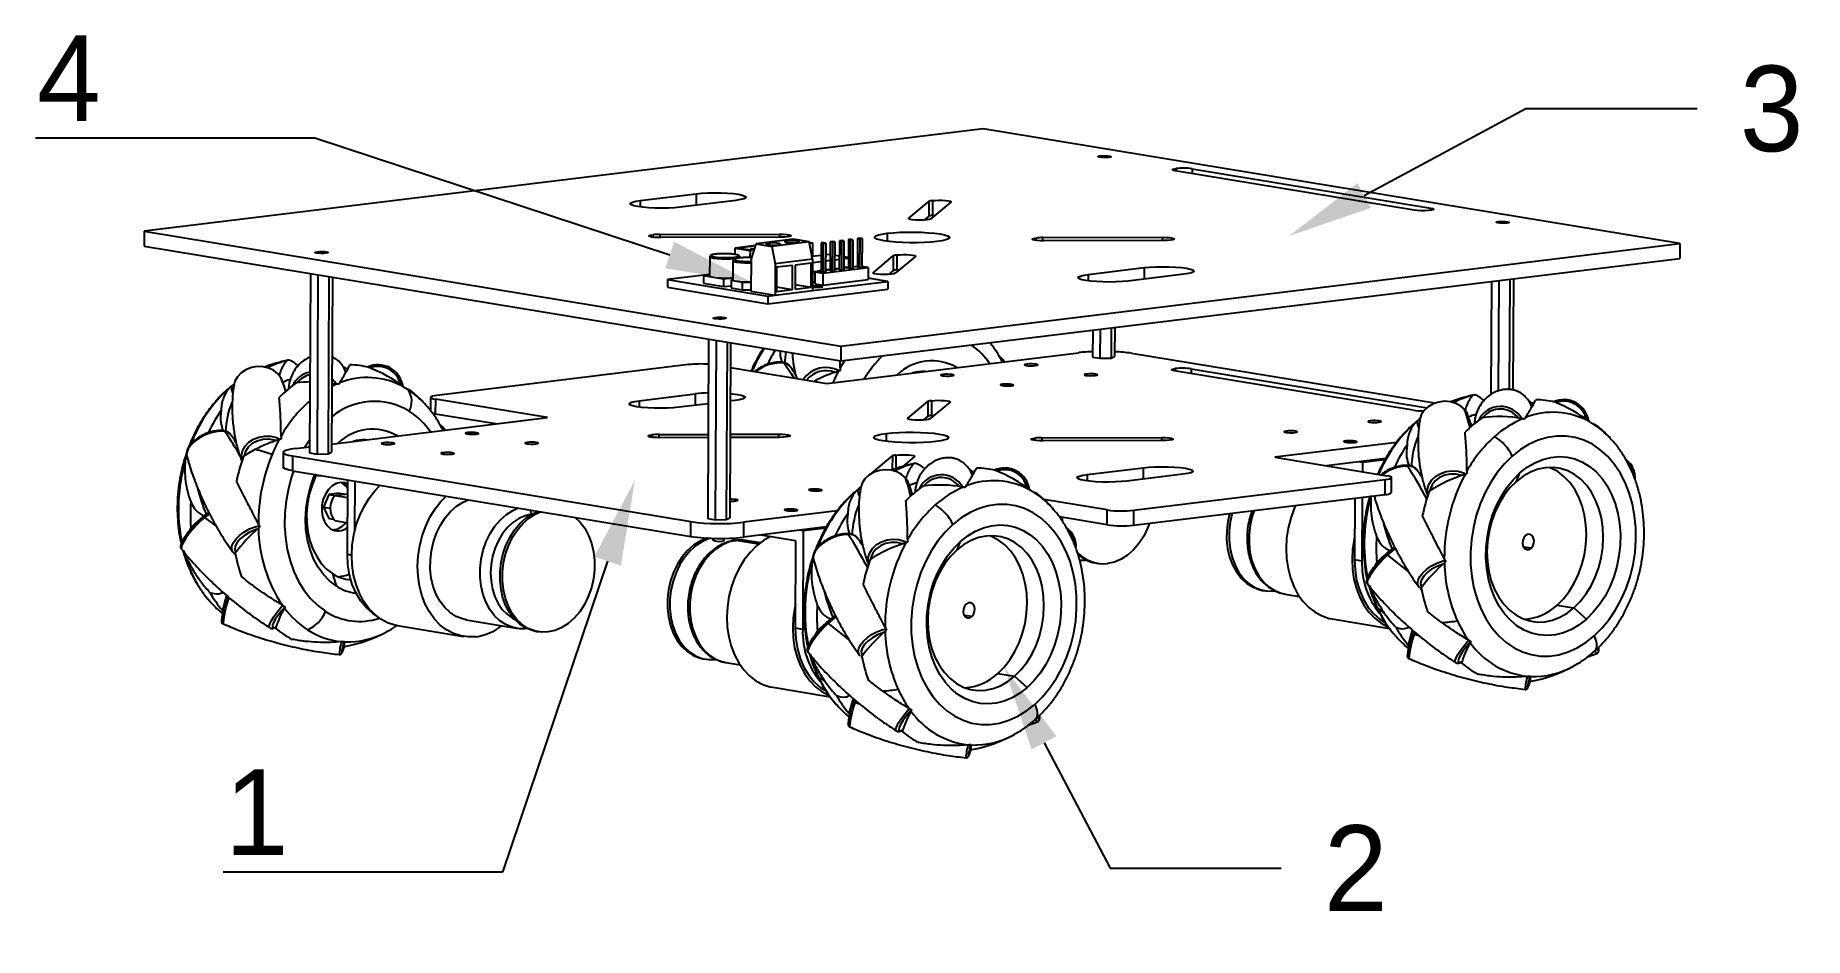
# Model space of a CAD drawing. Header units: inches. Extents: x 2.48 to 6.21, y 4.28 to 6.18.
import ezdxf
from ezdxf import colors
from ezdxf.entities.mleader import LeaderData, LeaderLine
from ezdxf.math import Vec2, Vec3

# ---------------------------------------------------------------- set-up
doc = ezdxf.new("R2010")
doc.units = ezdxf.units.IN
doc.header["$MEASUREMENT"] = 0

msp = doc.modelspace()

# ---------------------------------------------------------------- linework, layer by layer
at = {"color": 7, "linetype": 'Continuous', "lineweight": 25}
for p, q in [((4.4775, 5.9855), (2.7129, 5.7697)), ((5.9431, 5.7438), (4.4775, 5.9855)), ((5.3842, 5.814), (4.8816, 5.8969)), ((4.9169, 5.9012), (5.4195, 5.8183)), ((3.7562, 5.8342), (3.8739, 5.8486)), ((3.9576, 5.8347), (3.84, 5.8204)), ((4.3209, 5.797), (4.3633, 5.8323)), ((4.3633, 5.8323), (4.3631, 5.8011)), ((4.4098, 5.8309), (4.3675, 5.7957)), ((4.3709, 5.8342), (4.3707, 5.803)), ((2.7129, 5.7697), (2.7127, 5.7385)), ((2.7129, 5.7697), (4.1784, 5.528)), ((4.3537, 5.7932), (4.3631, 5.8011)), ((2.7127, 5.7385), (4.1783, 5.4968)), ((3.7971, 5.763), (4.0488, 5.7637)), ((4.0513, 5.757), (3.7996, 5.7563)), ((3.9551, 5.7345), (3.955, 5.7211)), ((3.9993, 5.7399), (3.9551, 5.7345)), ((3.9551, 5.7345), (3.9871, 5.7292)), ((3.999, 5.7391), (3.9617, 5.7345)), ((3.9882, 5.7301), (3.9617, 5.7345)), ((3.9919, 5.7334), (3.9881, 5.7329)), ((3.9881, 5.7329), (3.9881, 5.7302)), ((3.9881, 5.7329), (3.9915, 5.7323)), ((3.9893, 5.7095), (4.0003, 5.7432)), ((3.9953, 5.7328), (3.9915, 5.7323)), ((3.9915, 5.7323), (3.9915, 5.7305)), ((3.9919, 5.7334), (3.9953, 5.7328)), ((3.9953, 5.7328), (3.9953, 5.731)), ((4.0785, 5.7528), (4.0003, 5.7432)), ((4.0003, 5.7432), (4.033, 5.7378)), ((4.1112, 5.7474), (4.033, 5.7378)), ((4.033, 5.7378), (4.0403, 5.7011)), ((4.1112, 5.7474), (4.0785, 5.7528)), ((4.1185, 5.7107), (4.1112, 5.7474)), ((4.1113, 5.7465), (4.1186, 5.7453)), ((4.1116, 5.7452), (4.112, 5.7453)), ((4.112, 5.7453), (4.1116, 5.7453)), ((4.1117, 5.7445), (4.1186, 5.7453)), ((4.1186, 5.7453), (4.1184, 5.7166)), ((4.1369, 5.7451), (4.1366, 5.6843)), ((4.1419, 5.7457), (4.1369, 5.7451)), ((4.1369, 5.7451), (4.1413, 5.7443)), ((4.1413, 5.7443), (4.1411, 5.6835)), ((4.1413, 5.7443), (4.1463, 5.7449)), ((4.1463, 5.7449), (4.1419, 5.7457)), ((4.1463, 5.7449), (4.146, 5.6841)), ((4.156, 5.7474), (4.1558, 5.6866)), ((4.161, 5.748), (4.156, 5.7474)), ((4.156, 5.7474), (4.1605, 5.7467)), ((4.1605, 5.7467), (4.1602, 5.6859)), ((4.1605, 5.7467), (4.1654, 5.7473)), ((4.1654, 5.7473), (4.161, 5.748)), ((4.1654, 5.7473), (4.1651, 5.6865)), ((4.1752, 5.7497), (4.1749, 5.6889)), ((4.1801, 5.7503), (4.1752, 5.7497)), ((4.1752, 5.7497), (4.1796, 5.749)), ((4.1784, 5.528), (5.9431, 5.7438)), ((4.1796, 5.749), (4.1793, 5.6882)), ((4.1796, 5.749), (4.1846, 5.7496)), ((4.1846, 5.7496), (4.1801, 5.7503)), ((4.1846, 5.7496), (4.1843, 5.6888)), ((4.1943, 5.7521), (4.194, 5.6913)), ((4.1992, 5.7527), (4.1943, 5.7521)), ((4.1943, 5.7521), (4.1987, 5.7513)), ((4.1987, 5.7513), (4.1984, 5.6905)), ((4.1987, 5.7513), (4.2037, 5.7519)), ((4.2037, 5.7519), (4.1992, 5.7527)), ((4.2037, 5.7519), (4.2034, 5.6912)), ((4.2134, 5.7544), (4.2131, 5.6936)), ((4.2184, 5.755), (4.2134, 5.7544)), ((4.2134, 5.7544), (4.2178, 5.7537)), ((4.2178, 5.7537), (4.2175, 5.6929)), ((4.2178, 5.7537), (4.2228, 5.7543)), ((4.2228, 5.7543), (4.2184, 5.755)), ((4.2228, 5.7543), (4.2225, 5.6935)), ((4.6027, 5.7563), (4.8545, 5.757)), ((4.857, 5.7503), (4.6052, 5.7496)), ((5.9431, 5.7438), (5.943, 5.7126)), ((3.9023, 5.7155), (3.9021, 5.676)), ((3.9513, 5.7074), (3.9511, 5.6679)), ((3.9657, 5.7137), (3.9658, 5.7152)), ((3.9871, 5.7292), (3.987, 5.7143)), ((3.9961, 5.7303), (3.9871, 5.7292)), ((3.9964, 5.7311), (3.9882, 5.7301)), ((3.9893, 5.7095), (3.989, 5.6437)), ((4.0403, 5.7011), (4.04, 5.6353)), ((4.1185, 5.7107), (4.0403, 5.7011)), ((4.0765, 5.6979), (4.0431, 5.6939)), ((4.0763, 5.6473), (4.0765, 5.6979)), ((4.0822, 5.6986), (4.082, 5.648)), ((4.1156, 5.7027), (4.0822, 5.6986)), ((4.1154, 5.6521), (4.1156, 5.7027)), ((4.1368, 5.7188), (4.1173, 5.7165)), ((4.1185, 5.7107), (4.1182, 5.6448)), ((4.1184, 5.7041), (4.1367, 5.7063)), ((4.1461, 5.7075), (4.1559, 5.7087)), ((4.1535, 5.7209), (4.1462, 5.72)), ((4.1559, 5.7205), (4.1535, 5.7209)), ((4.175, 5.7173), (4.1653, 5.7189)), ((4.1653, 5.7098), (4.175, 5.711)), ((4.1783, 5.4968), (5.943, 5.7126)), ((4.1941, 5.7142), (4.1844, 5.7158)), ((4.1844, 5.7121), (4.1941, 5.7133)), ((4.194, 5.6941), (4.1876, 5.6933)), ((4.2131, 5.6954), (4.2034, 5.6942)), ((4.2359, 5.6933), (4.2225, 5.6955)), ((4.2461, 5.6826), (4.2885, 5.7179)), ((4.2885, 5.7179), (4.2884, 5.6867)), ((4.3351, 5.7165), (4.2927, 5.6813)), ((4.2961, 5.7198), (4.2959, 5.6886)), ((3.0624, 5.6809), (3.0606, 5.3037)), ((3.0781, 5.6783), (3.0763, 5.3011)), ((3.1012, 5.6745), (3.0995, 5.3017)), ((3.1086, 5.6732), (3.1069, 5.3048)), ((3.8138, 5.6682), (3.8137, 5.6518)), ((3.9021, 5.679), (3.8138, 5.6682)), ((3.8138, 5.6682), (4.0247, 5.6334)), ((3.9021, 5.678), (3.889, 5.6764)), ((3.889, 5.6764), (3.889, 5.6602)), ((3.889, 5.6764), (3.9101, 5.6729)), ((3.889, 5.6602), (3.9311, 5.6532)), ((3.9101, 5.6729), (3.9312, 5.6694)), ((3.9312, 5.6694), (3.9311, 5.6532)), ((3.9312, 5.6694), (3.9511, 5.6719)), ((3.9476, 5.6667), (3.9475, 5.6505)), ((3.9487, 5.6696), (3.9476, 5.6667)), ((3.9476, 5.6667), (3.9591, 5.6648)), ((3.9511, 5.6699), (3.9487, 5.6696)), ((3.9591, 5.6648), (3.9707, 5.6629)), ((3.9707, 5.6629), (3.9706, 5.6467)), ((3.9707, 5.6629), (3.9891, 5.6627)), ((4.0431, 5.6939), (4.0429, 5.6432)), ((4.082, 5.6576), (4.1154, 5.6521)), ((4.1182, 5.6448), (4.2771, 5.6643)), ((4.1183, 5.6833), (4.1233, 5.6839)), ((4.1183, 5.663), (4.1232, 5.6636)), ((4.1205, 5.6851), (4.1184, 5.6848)), ((4.124, 5.6845), (4.1205, 5.6851)), ((4.1233, 5.6844), (4.1231, 5.6591)), ((4.1231, 5.6591), (4.1402, 5.6563)), ((4.1366, 5.6861), (4.1233, 5.6844)), ((4.1233, 5.6844), (4.1403, 5.6816)), ((4.1366, 5.6871), (4.1281, 5.686)), ((4.1281, 5.686), (4.1281, 5.685)), ((4.1281, 5.686), (4.1316, 5.6855)), ((4.1366, 5.6843), (4.1411, 5.6835)), ((4.1403, 5.6816), (4.1402, 5.6563)), ((4.1402, 5.6563), (4.2357, 5.668)), ((4.1403, 5.6816), (4.2359, 5.6933)), ((4.1411, 5.6835), (4.146, 5.6841)), ((4.1558, 5.6884), (4.146, 5.6872)), ((4.1558, 5.6894), (4.1475, 5.6884)), ((4.1475, 5.6884), (4.1475, 5.6874)), ((4.1475, 5.6884), (4.151, 5.6878)), ((4.1558, 5.6866), (4.1602, 5.6859)), ((4.1602, 5.6859), (4.1651, 5.6865)), ((4.1749, 5.6907), (4.1652, 5.6896)), ((4.167, 5.6908), (4.1669, 5.6898)), ((4.1749, 5.6917), (4.167, 5.6908)), ((4.167, 5.6908), (4.1704, 5.6902)), ((4.1749, 5.6889), (4.1793, 5.6882)), ((4.1793, 5.6882), (4.1843, 5.6888)), ((4.194, 5.6931), (4.1843, 5.6919)), ((4.1876, 5.6933), (4.1876, 5.6923)), ((4.1876, 5.6933), (4.1911, 5.6927)), ((4.194, 5.6913), (4.1984, 5.6905)), ((4.1984, 5.6905), (4.2034, 5.6912)), ((4.2131, 5.6936), (4.2175, 5.6929)), ((4.2175, 5.6929), (4.2225, 5.6935)), ((4.2359, 5.6933), (4.2357, 5.668)), ((4.2771, 5.6643), (4.2358, 5.6711)), ((4.2771, 5.6643), (4.277, 5.6478)), ((4.2789, 5.6788), (4.2884, 5.6867)), ((4.6984, 5.6788), (4.816, 5.6932)), ((4.8998, 5.6793), (4.7821, 5.665)), ((5.5465, 5.6641), (5.5454, 5.4263)), ((5.5623, 5.6661), (5.5612, 5.4338)), ((5.5854, 5.6689), (5.5843, 5.4371)), ((5.5928, 5.6698), (5.5917, 5.436)), ((3.8137, 5.6518), (4.0246, 5.617)), ((3.9311, 5.6532), (3.9475, 5.6552)), ((3.9475, 5.6505), (3.9706, 5.6467)), ((3.9706, 5.6467), (3.989, 5.6465)), ((3.989, 5.6437), (4.04, 5.6353)), ((4.0246, 5.617), (4.277, 5.6478)), ((4.0247, 5.6334), (4.0246, 5.617)), ((4.0247, 5.6334), (4.04, 5.6353)), ((4.04, 5.6353), (4.1182, 5.6448)), ((4.0429, 5.6528), (4.0763, 5.6473)), ((4.0429, 5.6432), (4.0763, 5.6473)), ((4.082, 5.648), (4.1154, 5.6521)), ((4.7079, 5.5616), (4.7076, 5.5051)), ((4.7236, 5.5635), (4.7233, 5.5025)), ((4.7468, 5.5663), (4.7465, 5.5031)), ((4.7542, 5.5672), (4.7539, 5.5063)), ((3.8999, 5.5427), (3.8981, 5.1656)), ((3.9156, 5.5401), (3.9138, 5.163)), ((3.9387, 5.5363), (3.9369, 5.1635)), ((3.9461, 5.5351), (3.9444, 5.1667)), ((4.149, 5.4496), (4.6784, 5.5143)), ((4.1784, 5.528), (4.1783, 5.4968)), ((5.427, 5.4078), (4.7896, 5.5129)), ((3.8579, 5.4892), (3.3285, 5.4244)), ((3.9459, 5.4831), (4.149, 5.4496)), ((4.0298, 5.4915), (4.0251, 5.492)), ((4.177, 5.4823), (4.1768, 5.497)), ((4.3466, 5.4737), (4.3448, 5.4745)), ((4.7076, 5.5051), (4.7233, 5.5025)), ((4.7233, 5.5025), (4.7465, 5.5031)), ((4.7465, 5.5031), (4.7539, 5.5063)), ((5.3822, 5.3932), (4.8797, 5.4761)), ((4.9149, 5.4804), (5.4112, 5.3985)), ((2.903, 5.4491), (2.8955, 5.4433)), ((2.9018, 5.4479), (2.8991, 5.4461)), ((3.0022, 5.4572), (3.0003, 5.4613)), ((3.1088, 5.4499), (3.1174, 5.4485)), ((3.3153, 5.4203), (3.3152, 5.392)), ((3.3253, 5.4165), (3.3251, 5.3853)), ((3.5608, 5.3776), (3.3253, 5.4165)), ((3.7542, 5.4133), (3.8719, 5.4277)), ((3.8992, 5.407), (3.838, 5.3995)), ((3.9556, 5.4139), (3.9455, 5.4127)), ((4.3189, 5.3762), (4.3613, 5.4114)), ((4.3613, 5.4114), (4.3611, 5.3802)), ((4.4079, 5.4101), (4.3655, 5.3748)), ((4.3689, 5.4133), (4.3687, 5.3822)), ((3.107, 5.3221), (3.5608, 5.3776)), ((3.4522, 5.3644), (3.3251, 5.3853)), ((4.3517, 5.3724), (4.3611, 5.3802)), ((5.3963, 5.3748), (5.3936, 5.3729)), ((2.8534, 5.3476), (2.8487, 5.3481)), ((3.1701, 5.3299), (3.1684, 5.3307)), ((3.7951, 5.3422), (3.8989, 5.3425)), ((3.8989, 5.3357), (3.7976, 5.3354)), ((3.9452, 5.3426), (4.0468, 5.3429)), ((4.0493, 5.3361), (3.9452, 5.3358)), ((4.6007, 5.3354), (4.8525, 5.3362)), ((4.855, 5.3294), (4.6032, 5.3287)), ((5.3469, 5.3255), (5.0912, 5.2942)), ((2.8028, 5.2971), (2.8014, 5.2951)), ((3.005, 5.3046), (3.0049, 5.2735)), ((3.0249, 5.2971), (3.0248, 5.2659)), ((3.0249, 5.2971), (3.8624, 5.1589)), ((3.0314, 5.3129), (3.0606, 5.3165)), ((3.0606, 5.3037), (3.0763, 5.3011)), ((3.0763, 5.3011), (3.0995, 5.3017)), ((3.0995, 5.3017), (3.1069, 5.3048)), ((4.2441, 5.2618), (4.2865, 5.297)), ((4.3331, 5.2957), (4.3084, 5.2752)), ((5.0912, 5.2942), (5.3267, 5.2553)), ((5.324, 5.2915), (5.1997, 5.2763)), ((5.3227, 5.2891), (5.2754, 5.2833)), ((3.0248, 5.2659), (3.8623, 5.1278)), ((3.0717, 5.2582), (3.0717, 5.2576)), ((4.2438, 5.2612), (4.2441, 5.2618)), ((4.6964, 5.2579), (4.814, 5.2723)), ((4.8978, 5.2585), (4.7801, 5.2441)), ((5.2754, 5.2833), (5.2675, 5.2846)), ((5.2754, 5.2833), (5.2753, 5.2638)), ((5.3365, 5.2204), (5.3367, 5.2515)), ((5.3432, 5.2749), (5.3401, 5.2721)), ((5.348, 5.2744), (5.3432, 5.2749)), ((5.5991, 5.2432), (5.6066, 5.2612)), ((3.1011, 5.2162), (3.0899, 5.1895)), ((3.1232, 5.2189), (3.1011, 5.2162)), ((3.1011, 5.2162), (3.1142, 5.214)), ((3.1142, 5.2141), (3.1173, 5.2145)), ((3.1142, 5.2141), (3.1406, 5.2097)), ((3.1173, 5.2145), (3.1407, 5.2173)), ((3.1231, 5.2189), (3.1362, 5.2168)), ((3.1232, 5.2189), (3.1232, 5.2189)), ((3.1313, 5.2384), (3.1263, 5.241)), ((3.1401, 5.0901), (3.1408, 5.2468)), ((3.156, 5.1416), (3.1565, 5.2442)), ((4.2198, 5.2309), (4.2171, 5.2291)), ((4.7939, 5.1515), (5.3234, 5.2162)), ((4.7941, 5.1827), (5.3235, 5.2474)), ((5.275, 5.2103), (5.2744, 5.0759)), ((5.3234, 5.2162), (5.3235, 5.2474)), ((2.8491, 5.1778), (2.8436, 5.1739)), ((3.0899, 5.1895), (3.1041, 5.1872)), ((3.0899, 5.1895), (3.1008, 5.1655)), ((4.1704, 5.1816), (3.9736, 5.1575)), ((4.7385, 5.1834), (4.6055, 5.2053)), ((4.7384, 5.1522), (4.7385, 5.1834)), ((4.7941, 5.1827), (4.7939, 5.1515)), ((5.2593, 5.2084), (5.2587, 5.0785)), ((2.8384, 5.171), (2.8108, 5.1466)), ((3.1008, 5.1656), (3.1113, 5.1638)), ((3.1008, 5.1655), (3.1009, 5.1655)), ((3.114, 5.1611), (3.1404, 5.1567)), ((3.8623, 5.1278), (3.8624, 5.1589)), ((3.8981, 5.1656), (3.9138, 5.163)), ((3.9138, 5.163), (3.9369, 5.1635)), ((3.9369, 5.1635), (3.9444, 5.1667)), ((3.9736, 5.1575), (3.9734, 5.1263)), ((4.1476, 5.1476), (3.9734, 5.1263)), ((4.0989, 5.1394), (4.0911, 5.1407)), ((4.0989, 5.1394), (4.0979, 4.9321)), ((4.1463, 5.1452), (4.0989, 5.1394)), ((4.7384, 5.1522), (4.6379, 5.1688)), ((3.9092, 5.1239), (3.9092, 5.1194)), ((3.9328, 5.1193), (3.9328, 5.1238)), ((4.0084, 5.114), (3.9783, 5.119)), ((4.0831, 5.1186), (4.0096, 5.1307)), ((4.0831, 5.1186), (4.0822, 4.9347)), ((4.1667, 5.1311), (4.1636, 5.1282)), ((4.1715, 5.1305), (4.1667, 5.1311)), ((4.4226, 5.0993), (4.4302, 5.1173)), ((5.3436, 5.1046), (5.3381, 5.1007)), ((4.7133, 5.072), (4.7186, 5.0711)), ((5.2744, 5.0759), (5.2587, 5.0785)), ((5.333, 5.0979), (5.3053, 5.0734)), ((3.109, 5.0495), (3.1164, 5.0236)), ((2.8858, 5.0041), (2.8773, 4.9725)), ((2.8867, 5.0033), (2.8851, 4.9976)), ((5.0654, 5.0143), (5.0706, 5.0134)), ((5.1125, 5.0065), (5.1426, 5.0015)), ((5.3957, 5.0196), (5.3939, 5.0218)), ((5.3963, 5.0192), (5.3996, 5.0167)), ((3.3903, 4.9523), (3.495, 4.935)), ((4.1565, 4.954), (4.1289, 4.9296)), ((4.1671, 4.9607), (4.1616, 4.9568)), ((5.2114, 4.9543), (5.3322, 4.9343)), ((5.6847, 4.9833), (5.7201, 4.9774)), ((5.7201, 4.9774), (5.7466, 4.9538)), ((3.2258, 4.9287), (3.2239, 4.9277)), ((3.2458, 4.9402), (3.3846, 4.9173)), ((3.495, 4.935), (3.4932, 4.9353)), ((3.5369, 4.9281), (3.5421, 4.9272)), ((4.0979, 4.9321), (4.0822, 4.9347)), ((5.345, 4.9183), (5.3474, 4.9157)), ((5.3803, 4.9309), (5.3718, 4.8993)), ((4.2193, 4.8758), (4.2174, 4.8779)), ((5.7489, 4.8744), (5.7684, 4.8817)), ((3.8889, 4.8704), (3.8941, 4.8695)), ((3.936, 4.8626), (3.9661, 4.8577)), ((4.2199, 4.8753), (4.2232, 4.8729)), ((4.5083, 4.8394), (4.5437, 4.8335)), ((4.0349, 4.8104), (4.1558, 4.7905)), ((4.5437, 4.8335), (4.5701, 4.81)), ((4.1686, 4.7745), (4.171, 4.7718)), ((4.2039, 4.787), (4.1953, 4.7555)), ((4.5725, 4.7305), (4.5919, 4.7379))]:
    msp.add_line(p, q, dxfattribs=at)
at = {"color": 8, "linetype": 'Continuous', "lineweight": 25}
for p, q in [((4.7236, 5.9281), (4.7236, 5.9251)), ((4.8836, 5.9017), (4.8836, 5.8966)), ((4.9169, 5.9012), (4.9169, 5.8911)), ((3.8739, 5.8486), (3.8737, 5.8245)), ((3.7562, 5.8342), (3.7561, 5.8208)), ((5.4195, 5.8183), (5.4195, 5.8139)), ((4.3209, 5.797), (4.3209, 5.7959)), ((5.5611, 5.7899), (5.5611, 5.787)), ((3.7826, 5.7622), (3.7826, 5.7572)), ((3.7971, 5.763), (3.7971, 5.7563)), ((4.026, 5.7413), (4.026, 5.7446)), ((4.0488, 5.7637), (4.0488, 5.757)), ((4.0651, 5.7461), (4.0651, 5.7494)), ((4.2756, 5.7654), (4.2756, 5.7486)), ((4.5883, 5.7555), (4.5882, 5.7505)), ((4.6027, 5.7563), (4.6027, 5.7496)), ((4.8545, 5.757), (4.8544, 5.7503)), ((3.0766, 5.7266), (3.0766, 5.7237)), ((4.2461, 5.6826), (4.2461, 5.6815)), ((4.6984, 5.6788), (4.6983, 5.6654)), ((4.816, 5.6932), (4.8159, 5.6691)), ((4.1226, 5.6522), (4.1227, 5.6544)), ((3.9141, 5.5885), (3.914, 5.5855)), ((4.177, 5.4823), (4.1865, 5.4978)), ((4.5693, 5.4872), (4.5693, 5.4901)), ((4.8816, 5.4808), (4.8816, 5.4758)), ((4.9149, 5.4804), (4.9149, 5.4703)), ((2.9019, 5.4483), (2.8991, 5.4461)), ((3.0167, 5.4419), (3.0167, 5.4384)), ((3.1075, 5.444), (3.1174, 5.4485)), ((3.1088, 5.4499), (3.1076, 5.4514)), ((4.3928, 5.4656), (4.3929, 5.4685)), ((4.5185, 5.4449), (4.5185, 5.4478)), ((4.6949, 5.4664), (4.6949, 5.4694)), ((3.7542, 5.4133), (3.7542, 5.3999)), ((3.8719, 5.4277), (3.8717, 5.4036)), ((4.3189, 5.3762), (4.3189, 5.375)), ((5.2916, 5.368), (5.2917, 5.3709)), ((5.3822, 5.3638), (5.3849, 5.3656)), ((5.3964, 5.3751), (5.3936, 5.3729)), ((3.2164, 5.3217), (3.2164, 5.3246)), ((3.3929, 5.3433), (3.3929, 5.3462)), ((3.5185, 5.3226), (3.5185, 5.3255)), ((3.7806, 5.3414), (3.7806, 5.3364)), ((3.7951, 5.3422), (3.7951, 5.3354)), ((4.0468, 5.3429), (4.0468, 5.3361)), ((4.2737, 5.3445), (4.2736, 5.3278)), ((4.5863, 5.3347), (4.5863, 5.3296)), ((4.6007, 5.3354), (4.6007, 5.3287)), ((4.8525, 5.3362), (4.8525, 5.3294)), ((5.1152, 5.3464), (5.1152, 5.3494)), ((5.2408, 5.3257), (5.2408, 5.3286)), ((2.8022, 5.2974), (2.8014, 5.2951)), ((3.342, 5.301), (3.342, 5.3039)), ((4.2865, 5.297), (4.2864, 5.2677)), ((4.2941, 5.2989), (4.294, 5.2705)), ((3.0747, 5.2564), (3.0747, 5.2577)), ((4.2441, 5.2618), (4.2441, 5.261)), ((4.6964, 5.2579), (4.6963, 5.2445)), ((4.814, 5.2723), (4.8139, 5.2482)), ((3.1313, 5.2384), (3.1408, 5.2369)), ((4.1152, 5.2241), (4.1152, 5.2271)), ((4.2058, 5.2199), (4.2084, 5.2217)), ((4.2199, 5.2313), (4.2171, 5.2291)), ((4.0643, 5.1818), (4.0644, 5.1848)), ((3.9122, 5.1183), (3.9122, 5.1238)), ((3.9558, 5.1194), (3.9578, 5.1194)), ((4.0053, 5.1116), (3.9578, 5.1194)), ((5.6303, 5.1029), (5.6142, 5.1055)), ((3.1401, 5.0901), (3.1492, 5.0886)), ((4.1203, 5.0806), (4.1195, 5.078)), ((2.8856, 4.9992), (2.8862, 4.9991)), ((4.4538, 4.959), (4.4378, 4.9616)), ((5.3798, 4.9227), (5.3792, 4.9229)), ((5.3852, 4.9269), (5.3838, 4.9217)), ((5.3945, 4.9188), (5.3838, 4.9217)), ((4.2034, 4.7788), (4.2028, 4.779)), ((4.2087, 4.783), (4.2073, 4.7778)), ((4.2181, 4.775), (4.2073, 4.7778))]:
    msp.add_line(p, q, dxfattribs=at)
at = {"color": 7, "linetype": 'Continuous', "lineweight": 25, "flags": 128}
for points in [[(4.7419, 5.925), (4.7373, 5.9247), (4.732, 5.9246), (4.7268, 5.9248), (4.7225, 5.9253), (4.7198, 5.926), (4.719, 5.9267), (4.7204, 5.9275), (4.7236, 5.9281)], [(4.7236, 5.9281), (4.7282, 5.9284), (4.7336, 5.9285), (4.7388, 5.9283), (4.7431, 5.9278), (4.7458, 5.9271), (4.7465, 5.9264), (4.7452, 5.9256), (4.7419, 5.925)], [(4.8816, 5.8969), (4.8789, 5.8975), (4.877, 5.8981), (4.8759, 5.8987), (4.8757, 5.8994), (4.8764, 5.9), (4.878, 5.9006), (4.8805, 5.9012), (4.8836, 5.9017)], [(3.8739, 5.8486), (3.8854, 5.8497), (3.8984, 5.8504), (3.9123, 5.8506), (3.9264, 5.8505), (3.94, 5.8498), (3.9523, 5.8488), (3.9628, 5.8474), (3.9709, 5.8457), (3.9763, 5.8438), (3.9786, 5.8418), (3.9778, 5.8398), (3.9739, 5.8379), (3.967, 5.8362), (3.9576, 5.8347)], [(3.84, 5.8204), (3.8284, 5.8193), (3.8154, 5.8185), (3.8015, 5.8183), (3.7874, 5.8185), (3.7739, 5.8191), (3.7615, 5.8201), (3.751, 5.8215), (3.7429, 5.8232), (3.7375, 5.8251), (3.7352, 5.8271), (3.736, 5.8291), (3.7399, 5.831), (3.7468, 5.8327), (3.7562, 5.8342)], [(4.3709, 5.8342), (4.377, 5.8347), (4.384, 5.8349), (4.3912, 5.8349), (4.398, 5.8345), (4.4037, 5.8338), (4.4079, 5.8329), (4.41, 5.8319), (4.4098, 5.8309)], [(5.4195, 5.8183), (5.4238, 5.8173), (5.4255, 5.8162), (5.4243, 5.815), (5.4204, 5.814), (5.4143, 5.8133), (5.4066, 5.8129), (5.3984, 5.8129), (5.3907, 5.8133), (5.3842, 5.814)], [(4.3675, 5.7957), (4.3647, 5.7946), (4.3595, 5.7937), (4.3524, 5.7931), (4.3443, 5.793), (4.3362, 5.7932), (4.3291, 5.7938), (4.3238, 5.7947), (4.321, 5.7958), (4.3209, 5.797)], [(4.3707, 5.803), (4.3768, 5.8035), (4.377, 5.8035)], [(5.5794, 5.7869), (5.5748, 5.7865), (5.5694, 5.7864), (5.5642, 5.7867), (5.56, 5.7871), (5.5572, 5.7878), (5.5565, 5.7886), (5.5578, 5.7893), (5.5611, 5.7899)], [(5.5611, 5.7899), (5.5657, 5.7903), (5.5711, 5.7904), (5.5763, 5.7901), (5.5805, 5.7897), (5.5833, 5.789), (5.584, 5.7882), (5.5827, 5.7875), (5.5794, 5.7869)], [(3.7996, 5.7563), (3.7924, 5.7564), (3.7857, 5.7569), (3.7802, 5.7576), (3.7765, 5.7585), (3.7748, 5.7595), (3.7753, 5.7605), (3.778, 5.7615), (3.7826, 5.7622)], [(4.026, 5.7446), (4.0224, 5.7439), (4.0209, 5.7431), (4.0217, 5.7422), (4.0247, 5.7415), (4.0295, 5.741), (4.0353, 5.7407), (4.0413, 5.7408), (4.0464, 5.7412)], [(4.0464, 5.7412), (4.05, 5.7419), (4.0515, 5.7427), (4.0507, 5.7435), (4.0477, 5.7443), (4.0429, 5.7448), (4.0371, 5.7451), (4.0312, 5.745), (4.026, 5.7446)], [(4.0488, 5.7637), (4.057, 5.7635), (4.0643, 5.763), (4.0699, 5.7621), (4.0731, 5.761), (4.0735, 5.7598), (4.0711, 5.7587), (4.0662, 5.7578), (4.0593, 5.7572), (4.0513, 5.757)], [(4.0651, 5.7494), (4.0615, 5.7487), (4.06, 5.7479), (4.0608, 5.747), (4.0638, 5.7463), (4.0686, 5.7457), (4.0744, 5.7455), (4.0803, 5.7456), (4.0855, 5.746)], [(4.0855, 5.746), (4.0891, 5.7467), (4.0906, 5.7475), (4.0898, 5.7483), (4.0868, 5.7491), (4.082, 5.7496), (4.0762, 5.7499), (4.0703, 5.7498), (4.0651, 5.7494)], [(4.3803, 5.7481), (4.3679, 5.7469), (4.3538, 5.746), (4.3388, 5.7456), (4.3234, 5.7456), (4.3082, 5.746), (4.2937, 5.7468), (4.2805, 5.748), (4.2692, 5.7496), (4.2601, 5.7514), (4.2536, 5.7534), (4.25, 5.7556), (4.2494, 5.7578), (4.2518, 5.7599), (4.2571, 5.762), (4.2652, 5.7638), (4.2756, 5.7654)], [(4.2756, 5.7654), (4.2881, 5.7666), (4.3021, 5.7675), (4.3171, 5.7679), (4.3326, 5.768), (4.3478, 5.7675), (4.3623, 5.7667), (4.3755, 5.7655), (4.3868, 5.764), (4.3959, 5.7621), (4.4024, 5.7601), (4.406, 5.7579), (4.4066, 5.7557), (4.4042, 5.7536), (4.3989, 5.7515), (4.3908, 5.7497), (4.3803, 5.7481)], [(4.6052, 5.7496), (4.598, 5.7497), (4.5913, 5.7501), (4.5859, 5.7508), (4.5821, 5.7517), (4.5804, 5.7528), (4.581, 5.7538), (4.5837, 5.7547), (4.5883, 5.7555)], [(4.8545, 5.757), (4.8626, 5.7568), (4.8699, 5.7563), (4.8755, 5.7554), (4.8787, 5.7543), (4.8792, 5.7531), (4.8768, 5.752), (4.8718, 5.7511), (4.8649, 5.7505), (4.857, 5.7503)], [(3.0949, 5.7236), (3.0903, 5.7232), (3.0849, 5.7232), (3.0797, 5.7234), (3.0754, 5.7239), (3.0727, 5.7245), (3.072, 5.7253), (3.0733, 5.726), (3.0766, 5.7266)], [(3.0766, 5.7266), (3.0812, 5.727), (3.0865, 5.7271), (3.0917, 5.7269), (3.096, 5.7264), (3.0987, 5.7257), (3.0995, 5.7249), (3.0981, 5.7242), (3.0949, 5.7236)], [(3.9531, 5.7152), (3.9588, 5.7162), (3.962, 5.7174), (3.9626, 5.7186), (3.9603, 5.7199), (3.9554, 5.721), (3.9485, 5.7218), (3.9402, 5.7223), (3.9312, 5.7224), (3.9225, 5.7222), (3.915, 5.7215)], [(4.2961, 5.7198), (4.3022, 5.7203), (4.3092, 5.7206), (4.3164, 5.7205), (4.3232, 5.7201), (4.329, 5.7194), (4.3331, 5.7185), (4.3352, 5.7175), (4.3351, 5.7165)], [(4.816, 5.6932), (4.8275, 5.6943), (4.8406, 5.695), (4.8545, 5.6952), (4.8686, 5.6951), (4.8821, 5.6944), (4.8945, 5.6934), (4.905, 5.692), (4.9131, 5.6903), (4.9185, 5.6884), (4.9208, 5.6864), (4.92, 5.6844), (4.916, 5.6825), (4.9092, 5.6808), (4.8998, 5.6793)], [(3.9021, 5.676), (3.9024, 5.6753), (3.9039, 5.6745), (3.9065, 5.6736), (3.9101, 5.6729)], [(3.9511, 5.6679), (3.9514, 5.6672), (3.9529, 5.6664), (3.9555, 5.6656), (3.9591, 5.6648)], [(4.2927, 5.6813), (4.2899, 5.6802), (4.2847, 5.6793), (4.2776, 5.6787), (4.2696, 5.6786), (4.2615, 5.6788), (4.2543, 5.6794), (4.249, 5.6803), (4.2462, 5.6814), (4.2461, 5.6826)], [(4.2959, 5.6886), (4.302, 5.6891), (4.3022, 5.6891)], [(4.7821, 5.665), (4.7706, 5.6638), (4.7576, 5.6631), (4.7436, 5.6629), (4.7296, 5.6631), (4.716, 5.6637), (4.7037, 5.6647), (4.6932, 5.6661), (4.6851, 5.6678), (4.6797, 5.6697), (4.6774, 5.6717), (4.6782, 5.6737), (4.6821, 5.6756), (4.689, 5.6773), (4.6984, 5.6788)], [(4.1227, 5.6544), (4.1202, 5.6539), (4.1192, 5.6534), (4.1198, 5.6528), (4.1218, 5.6523), (4.125, 5.6519), (4.1289, 5.6518), (4.1328, 5.6518), (4.1363, 5.6521)], [(4.1363, 5.6521), (4.1387, 5.6526), (4.1397, 5.6531), (4.1391, 5.6537), (4.1371, 5.6542), (4.1339, 5.6545), (4.1301, 5.6547), (4.1261, 5.6546), (4.1227, 5.6544)], [(3.9324, 5.5855), (3.9277, 5.5851), (3.9224, 5.585), (3.9172, 5.5852), (3.9129, 5.5857), (3.9102, 5.5864), (3.9095, 5.5872), (3.9108, 5.5879), (3.9141, 5.5885)], [(3.9141, 5.5885), (3.9187, 5.5889), (3.924, 5.5889), (3.9292, 5.5887), (3.9335, 5.5882), (3.9362, 5.5876), (3.937, 5.5868), (3.9356, 5.5861), (3.9324, 5.5855)], [(3.0003, 5.4613), (2.994, 5.4699), (2.9854, 5.4769), (2.9748, 5.4819), (2.9629, 5.4846), (2.9505, 5.485), (2.9382, 5.4828), (2.9267, 5.4784), (2.9168, 5.4718), (2.909, 5.4636), (2.9037, 5.4542), (2.9015, 5.4461)], [(4.0251, 5.492), (4.0227, 5.4897), (4.022, 5.4891)], [(4.0718, 5.4849), (4.0716, 5.4852), (4.0712, 5.4857)], [(4.5693, 5.4901), (4.5661, 5.4895), (4.5647, 5.4888), (4.5655, 5.488), (4.5682, 5.4873), (4.5725, 5.4868), (4.5777, 5.4866), (4.583, 5.4867), (4.5876, 5.4871)], [(4.5876, 5.4871), (4.5909, 5.4877), (4.5922, 5.4884), (4.5915, 5.4892), (4.5888, 5.4898), (4.5845, 5.4903), (4.5793, 5.4905), (4.574, 5.4905), (4.5693, 5.4901)], [(4.8797, 5.4761), (4.8769, 5.4766), (4.875, 5.4772), (4.8739, 5.4779), (4.8737, 5.4785), (4.8744, 5.4792), (4.876, 5.4798), (4.8785, 5.4804), (4.8816, 5.4808)], [(3.1076, 5.4597), (3.1135, 5.4529), (3.1166, 5.4481)], [(4.3929, 5.4685), (4.3896, 5.4679), (4.3883, 5.4672), (4.389, 5.4664), (4.3917, 5.4657), (4.396, 5.4653), (4.4012, 5.465), (4.4065, 5.4651), (4.4112, 5.4655)], [(4.4112, 5.4655), (4.4144, 5.4661), (4.4158, 5.4668), (4.415, 5.4676), (4.4123, 5.4683), (4.408, 5.4687), (4.4028, 5.469), (4.3975, 5.4689), (4.3929, 5.4685)], [(4.5185, 5.4478), (4.5152, 5.4472), (4.5139, 5.4465), (4.5146, 5.4457), (4.5173, 5.445), (4.5216, 5.4445), (4.5268, 5.4443), (4.5322, 5.4444), (4.5368, 5.4448)], [(4.5368, 5.4448), (4.54, 5.4454), (4.5414, 5.4461), (4.5407, 5.4469), (4.5379, 5.4475), (4.5336, 5.448), (4.5284, 5.4482), (4.5231, 5.4482), (4.5185, 5.4478)], [(4.6949, 5.4694), (4.6917, 5.4688), (4.6904, 5.468), (4.6911, 5.4673), (4.6938, 5.4666), (4.6981, 5.4661), (4.7033, 5.4659), (4.7086, 5.466), (4.7133, 5.4663)], [(4.7133, 5.4663), (4.7165, 5.4669), (4.7179, 5.4677), (4.7171, 5.4684), (4.7144, 5.4691), (4.7101, 5.4696), (4.7049, 5.4698), (4.6996, 5.4697), (4.6949, 5.4694)], [(3.3285, 5.4244), (3.3233, 5.4236), (3.3192, 5.4227), (3.3166, 5.4217), (3.3154, 5.4206), (3.3157, 5.4195), (3.3175, 5.4184), (3.3207, 5.4174), (3.3253, 5.4165)], [(3.838, 5.3995), (3.8264, 5.3984), (3.8134, 5.3977), (3.7995, 5.3974), (3.7854, 5.3976), (3.7719, 5.3982), (3.7595, 5.3993), (3.749, 5.4007), (3.7409, 5.4023), (3.7355, 5.4042), (3.7332, 5.4062), (3.734, 5.4082), (3.7379, 5.4101), (3.7448, 5.4119), (3.7542, 5.4133)], [(3.9456, 5.4284), (3.9503, 5.428), (3.9608, 5.4266), (3.9689, 5.4249), (3.9743, 5.423), (3.9766, 5.421), (3.9758, 5.419), (3.9719, 5.4171), (3.965, 5.4154), (3.9556, 5.4139)], [(4.3689, 5.4133), (4.375, 5.4139), (4.382, 5.4141), (4.3892, 5.414), (4.396, 5.4136), (4.4018, 5.413), (4.4059, 5.4121), (4.408, 5.4111), (4.4079, 5.4101)], [(5.4904, 5.3947), (5.4822, 5.4021), (5.4721, 5.4077), (5.4605, 5.411), (5.4481, 5.412), (5.4357, 5.4104), (5.424, 5.4065), (5.4136, 5.4005), (5.4052, 5.3926), (5.3992, 5.3835), (5.3961, 5.3735), (5.396, 5.3729)], [(3.3251, 5.3853), (3.3206, 5.3862), (3.3186, 5.3868)], [(4.3655, 5.3748), (4.3627, 5.3737), (4.3575, 5.3728), (4.3504, 5.3723), (4.3423, 5.3721), (4.3342, 5.3723), (4.3271, 5.373), (4.3218, 5.3739), (4.319, 5.375), (4.3189, 5.3762)], [(4.3687, 5.3822), (4.3748, 5.3827), (4.375, 5.3827)], [(5.2917, 5.3709), (5.2884, 5.3703), (5.2871, 5.3696), (5.2878, 5.3688), (5.2905, 5.3682), (5.2948, 5.3677), (5.3, 5.3675), (5.3053, 5.3676), (5.31, 5.3679)], [(5.31, 5.3679), (5.3132, 5.3685), (5.3146, 5.3693), (5.3138, 5.37), (5.3111, 5.3707), (5.3068, 5.3712), (5.3016, 5.3714), (5.2963, 5.3713), (5.2917, 5.3709)], [(5.4967, 5.384), (5.496, 5.3858), (5.4904, 5.3947)], [(2.8487, 5.3481), (2.8462, 5.3458), (2.8456, 5.3452)], [(2.8954, 5.341), (2.8952, 5.3413), (2.8947, 5.3419)], [(3.2164, 5.3246), (3.2132, 5.324), (3.2118, 5.3233), (3.2125, 5.3225), (3.2153, 5.3219), (3.2196, 5.3214), (3.2248, 5.3212), (3.2301, 5.3212), (3.2347, 5.3216)], [(3.2347, 5.3216), (3.238, 5.3222), (3.2393, 5.3229), (3.2386, 5.3237), (3.2359, 5.3244), (3.2316, 5.3249), (3.2264, 5.3251), (3.221, 5.325), (3.2164, 5.3246)], [(3.3929, 5.3462), (3.3896, 5.3456), (3.3883, 5.3449), (3.389, 5.3441), (3.3917, 5.3434), (3.396, 5.343), (3.4012, 5.3427), (3.4066, 5.3428), (3.4112, 5.3432)], [(3.4112, 5.3432), (3.4144, 5.3438), (3.4158, 5.3445), (3.415, 5.3453), (3.4123, 5.346), (3.408, 5.3464), (3.4028, 5.3467), (3.3975, 5.3466), (3.3929, 5.3462)], [(3.5185, 5.3255), (3.5152, 5.3249), (3.5139, 5.3242), (3.5146, 5.3234), (3.5174, 5.3227), (3.5216, 5.3222), (3.5269, 5.322), (3.5322, 5.3221), (3.5368, 5.3225)], [(3.5368, 5.3225), (3.5401, 5.3231), (3.5414, 5.3238), (3.5407, 5.3246), (3.5379, 5.3252), (3.5337, 5.3257), (3.5285, 5.3259), (3.5231, 5.3259), (3.5185, 5.3255)], [(3.7976, 5.3354), (3.7904, 5.3356), (3.7837, 5.336), (3.7782, 5.3367), (3.7745, 5.3376), (3.7728, 5.3386), (3.7733, 5.3397), (3.776, 5.3406), (3.7806, 5.3414)], [(4.0468, 5.3429), (4.055, 5.3427), (4.0623, 5.3421), (4.0679, 5.3413), (4.0711, 5.3402), (4.0715, 5.339), (4.0691, 5.3379), (4.0642, 5.337), (4.0573, 5.3364), (4.0493, 5.3361)], [(4.3783, 5.3273), (4.3659, 5.326), (4.3518, 5.3252), (4.3368, 5.3247), (4.3214, 5.3247), (4.3062, 5.3251), (4.2917, 5.326), (4.2785, 5.3272), (4.2672, 5.3287), (4.2581, 5.3305), (4.2516, 5.3326), (4.248, 5.3347), (4.2474, 5.3369), (4.2498, 5.3391), (4.2551, 5.3411), (4.2632, 5.343), (4.2737, 5.3445)], [(4.2737, 5.3445), (4.2861, 5.3458), (4.3002, 5.3466), (4.3152, 5.3471), (4.3306, 5.3471), (4.3458, 5.3467), (4.3603, 5.3459), (4.3735, 5.3447), (4.3848, 5.3431), (4.3939, 5.3413), (4.4004, 5.3393), (4.404, 5.3371), (4.4046, 5.3349), (4.4022, 5.3327), (4.3969, 5.3307), (4.3888, 5.3288), (4.3783, 5.3273)], [(4.6032, 5.3287), (4.596, 5.3288), (4.5893, 5.3293), (4.5839, 5.33), (4.5801, 5.3309), (4.5784, 5.3319), (4.579, 5.3329), (4.5817, 5.3339), (4.5863, 5.3347)], [(4.8525, 5.3362), (4.8606, 5.336), (4.8679, 5.3354), (4.8735, 5.3345), (4.8767, 5.3334), (4.8772, 5.3323), (4.8748, 5.3312), (4.8698, 5.3303), (4.863, 5.3297), (4.855, 5.3294)], [(5.1152, 5.3494), (5.1119, 5.3488), (5.1106, 5.348), (5.1113, 5.3473), (5.1141, 5.3466), (5.1183, 5.3461), (5.1235, 5.3459), (5.1289, 5.346), (5.1335, 5.3463)], [(5.1335, 5.3463), (5.1367, 5.3469), (5.1381, 5.3477), (5.1374, 5.3484), (5.1346, 5.3491), (5.1304, 5.3496), (5.1251, 5.3498), (5.1198, 5.3497), (5.1152, 5.3494)], [(5.2408, 5.3286), (5.2376, 5.328), (5.2362, 5.3273), (5.237, 5.3265), (5.2397, 5.3259), (5.244, 5.3254), (5.2492, 5.3252), (5.2545, 5.3253), (5.2591, 5.3256)], [(5.2591, 5.3256), (5.2624, 5.3262), (5.2637, 5.327), (5.263, 5.3277), (5.2603, 5.3284), (5.256, 5.3289), (5.2508, 5.3291), (5.2454, 5.329), (5.2408, 5.3286)], [(5.7627, 4.9183), (5.7792, 4.9345), (5.7943, 4.9529), (5.8079, 4.9732), (5.8199, 4.9951), (5.8301, 5.0185), (5.8383, 5.043), (5.8446, 5.0684), (5.8487, 5.0942), (5.8506, 5.1202), (5.8504, 5.146), (5.8479, 5.1713), (5.8434, 5.1959), (5.8367, 5.2193), (5.828, 5.2413), (5.8174, 5.2617), (5.805, 5.2801), (5.791, 5.2963), (5.7756, 5.3102), (5.759, 5.3215), (5.7413, 5.3301), (5.7227, 5.3359), (5.7036, 5.3389), (5.6842, 5.3389), (5.6647, 5.336), (5.6453, 5.3303), (5.6263, 5.3217), (5.608, 5.3105), (5.5905, 5.2967)], [(2.9181, 5.2863), (2.9178, 5.2878), (2.9171, 5.2934)], [(3.0314, 5.3129), (3.0209, 5.3113), (3.0129, 5.3095), (3.0075, 5.3074), (3.0051, 5.3053), (3.0057, 5.3031), (3.0094, 5.3009), (3.0158, 5.2989), (3.0249, 5.2971)], [(3.342, 5.3039), (3.3388, 5.3033), (3.3374, 5.3026), (3.3382, 5.3018), (3.3409, 5.3011), (3.3452, 5.3007), (3.3504, 5.3004), (3.3557, 5.3005), (3.3603, 5.3009)], [(3.3603, 5.3009), (3.3636, 5.3015), (3.3649, 5.3022), (3.3642, 5.303), (3.3615, 5.3037), (3.3572, 5.3041), (3.352, 5.3044), (3.3467, 5.3043), (3.342, 5.3039)], [(4.2941, 5.2989), (4.3002, 5.2995), (4.3072, 5.2997), (4.3144, 5.2996), (4.3213, 5.2992), (4.327, 5.2986), (4.3311, 5.2977), (4.3332, 5.2967), (4.3331, 5.2957)], [(5.5905, 5.2967), (5.5741, 5.2805), (5.559, 5.2622), (5.5453, 5.2419), (5.5333, 5.2199), (5.5231, 5.1965), (5.5149, 5.172), (5.5087, 5.1467), (5.5046, 5.1208), (5.5026, 5.0949), (5.5029, 5.069), (5.5053, 5.0437), (5.5099, 5.0192), (5.5165, 4.9957), (5.5252, 4.9737), (5.5358, 4.9534), (5.5482, 4.935), (5.5622, 4.9187), (5.5776, 4.9049), (5.5943, 4.8936), (5.612, 4.8849), (5.6305, 4.8791), (5.6496, 4.8762), (5.669, 4.8761), (5.6885, 4.879), (5.7079, 4.8848), (5.7269, 4.8933), (5.7453, 4.9045), (5.7627, 4.9183)], [(5.6066, 5.2612), (5.622, 5.2732), (5.6381, 5.2827), (5.6548, 5.2897), (5.6718, 5.2941), (5.6889, 5.2957), (5.7058, 5.2946), (5.7223, 5.2908), (5.7381, 5.2843), (5.753, 5.2752), (5.7668, 5.2636), (5.7793, 5.2498), (5.7902, 5.2339), (5.7996, 5.2162), (5.8071, 5.1969), (5.8127, 5.1763), (5.8164, 5.1547), (5.818, 5.1324), (5.8175, 5.1097), (5.815, 5.087), (5.8105, 5.0646), (5.804, 5.0428), (5.7957, 5.022), (5.7856, 5.0024), (5.774, 4.9843), (5.7609, 4.9681), (5.7466, 4.9538)], [(3.0248, 5.2659), (3.0157, 5.2677), (3.0092, 5.2698), (3.0056, 5.2719), (3.0049, 5.2735)], [(3.1164, 5.0236), (3.1023, 5.0344), (3.0896, 5.0476), (3.0785, 5.0632), (3.0691, 5.0808), (3.0617, 5.1001), (3.0563, 5.1207), (3.0531, 5.1424), (3.0521, 5.1648), (3.0533, 5.1874), (3.0567, 5.2099), (3.0623, 5.2319), (3.0699, 5.253), (3.0721, 5.2581)], [(3.0751, 5.2576), (3.0734, 5.2542), (3.0658, 5.2359), (3.06, 5.2166), (3.0562, 5.1967), (3.0543, 5.1766), (3.0546, 5.1566), (3.0569, 5.1371), (3.0612, 5.1185), (3.0675, 5.101), (3.0756, 5.0852), (3.0853, 5.0711), (3.0965, 5.0591), (3.109, 5.0495)], [(3.0747, 5.2564), (3.0724, 5.257), (3.0717, 5.2576)], [(4.3139, 5.2508), (4.3058, 5.2582), (4.2956, 5.2638), (4.284, 5.2671), (4.2717, 5.2681), (4.2593, 5.2665), (4.2475, 5.2626), (4.2372, 5.2566), (4.2287, 5.2488), (4.2228, 5.2396), (4.2196, 5.2296), (4.2195, 5.2291)], [(4.3203, 5.2402), (4.3195, 5.2419), (4.3139, 5.2508)], [(4.7801, 5.2441), (4.7686, 5.243), (4.7556, 5.2423), (4.7417, 5.242), (4.7276, 5.2422), (4.714, 5.2428), (4.7017, 5.2439), (4.6912, 5.2453), (4.6831, 5.2469), (4.6777, 5.2488), (4.6754, 5.2508), (4.6762, 5.2528), (4.6801, 5.2547), (4.687, 5.2565), (4.6964, 5.2579)], [(4.814, 5.2723), (4.8256, 5.2734), (4.8386, 5.2741), (4.8525, 5.2744), (4.8666, 5.2742), (4.8801, 5.2736), (4.8925, 5.2726), (4.903, 5.2712), (4.9111, 5.2695), (4.9165, 5.2676), (4.9188, 5.2656), (4.918, 5.2636), (4.9141, 5.2617), (4.9072, 5.26), (4.8978, 5.2585)], [(5.3235, 5.2474), (5.3287, 5.2482), (5.3328, 5.2491), (5.3354, 5.2501), (5.3366, 5.2512), (5.3363, 5.2523), (5.3345, 5.2534), (5.3313, 5.2544), (5.3267, 5.2553)], [(5.7466, 4.9538), (5.7312, 4.9419), (5.7151, 4.9323), (5.6984, 4.9253), (5.6814, 4.9209), (5.6643, 4.9193), (5.6474, 4.9204), (5.631, 4.9243), (5.6152, 4.9308), (5.6003, 4.9399), (5.5865, 4.9514), (5.574, 4.9652), (5.563, 4.9811), (5.5537, 4.9988), (5.5461, 5.0181), (5.5405, 5.0388), (5.5368, 5.0604), (5.5352, 5.0827), (5.5357, 5.1054), (5.5382, 5.1281), (5.5427, 5.1505), (5.5492, 5.1722), (5.5575, 5.1931), (5.5676, 5.2127), (5.5793, 5.2307), (5.5923, 5.247), (5.6066, 5.2612)], [(5.7201, 4.9774), (5.7335, 4.9908), (5.7456, 5.0063), (5.7562, 5.0235), (5.7652, 5.0422), (5.7723, 5.0621), (5.7776, 5.0828), (5.7808, 5.104), (5.782, 5.1253), (5.781, 5.1463), (5.778, 5.1667), (5.7729, 5.1862), (5.7659, 5.2043), (5.7571, 5.2209), (5.7467, 5.2355), (5.7347, 5.248), (5.7214, 5.2582), (5.7071, 5.2658), (5.692, 5.2708), (5.6763, 5.273), (5.6604, 5.2724), (5.6444, 5.2691), (5.6287, 5.263), (5.6135, 5.2544), (5.5991, 5.2432)], [(5.6847, 4.9833), (5.6981, 4.9967), (5.7102, 5.0121), (5.7208, 5.0293), (5.7298, 5.0481), (5.737, 5.0679), (5.7422, 5.0887), (5.7454, 5.1098), (5.7466, 5.1311), (5.7456, 5.1522), (5.7426, 5.1726), (5.7375, 5.192), (5.7306, 5.2102), (5.7218, 5.2267), (5.7113, 5.2414), (5.6993, 5.2539), (5.6861, 5.264), (5.6717, 5.2716), (5.6683, 5.2731)], [(3.1408, 5.238), (3.1351, 5.2402), (3.126, 5.241), (3.1168, 5.2389), (3.1081, 5.234), (3.1003, 5.2265), (3.0938, 5.2169), (3.0892, 5.2058), (3.0866, 5.1937), (3.0861, 5.1815), (3.0879, 5.1697), (3.0918, 5.1592), (3.0976, 5.1504), (3.1049, 5.144)], [(3.1407, 5.2294), (3.1387, 5.232), (3.1313, 5.2384)], [(3.2458, 4.9402), (3.24, 4.9413), (3.2248, 4.9463), (3.2103, 4.954), (3.1969, 4.9643), (3.1849, 4.9769), (3.1743, 4.9917), (3.1654, 5.0084), (3.1583, 5.0267), (3.1532, 5.0464), (3.1502, 5.067), (3.1492, 5.0882), (3.1504, 5.1097), (3.1536, 5.1311), (3.1589, 5.152), (3.1662, 5.1721), (3.1752, 5.191), (3.186, 5.2084), (3.1982, 5.224), (3.2094, 5.2354)], [(3.4107, 4.9168), (3.3946, 4.9162), (3.3787, 4.9184), (3.3635, 4.9235), (3.349, 4.9312), (3.3356, 4.9414), (3.3236, 4.954), (3.313, 4.9688), (3.3041, 4.9855), (3.297, 5.0039), (3.2919, 5.0235), (3.2889, 5.0441), (3.2879, 5.0653), (3.2891, 5.0868), (3.2923, 5.1082), (3.2976, 5.1291), (3.3049, 5.1492), (3.3139, 5.1681), (3.3247, 5.1855), (3.3369, 5.2011), (3.3481, 5.2126)], [(4.1152, 5.2271), (4.112, 5.2265), (4.1106, 5.2257), (4.1113, 5.225), (4.1141, 5.2243), (4.1184, 5.2238), (4.1236, 5.2236), (4.1289, 5.2237), (4.1335, 5.224)], [(4.1335, 5.224), (4.1368, 5.2246), (4.1381, 5.2254), (4.1374, 5.2261), (4.1347, 5.2268), (4.1304, 5.2273), (4.1252, 5.2275), (4.1198, 5.2274), (4.1152, 5.2271)], [(5.5991, 5.2432), (5.5857, 5.2298), (5.5736, 5.2144), (5.563, 5.1971), (5.554, 5.1784), (5.5469, 5.1585), (5.5416, 5.1378), (5.5384, 5.1166), (5.5372, 5.0954), (5.5382, 5.0743), (5.5412, 5.0539), (5.5463, 5.0345), (5.5533, 5.0163), (5.5621, 4.9998), (5.5725, 4.9851), (5.5845, 4.9726), (5.5978, 4.9625), (5.6121, 4.9548), (5.6272, 4.9499), (5.6429, 4.9477), (5.6588, 4.9482), (5.6748, 4.9516), (5.6905, 4.9576), (5.7057, 4.9663), (5.7201, 4.9774)], [(3.3903, 4.9523), (3.3823, 4.9541), (3.3688, 4.9594), (3.3563, 4.9675), (3.345, 4.9781), (3.3352, 4.991), (3.3271, 5.0059), (3.3209, 5.0224), (3.3167, 5.0403), (3.3146, 5.059), (3.3147, 5.0782), (3.317, 5.0975), (3.3213, 5.1164), (3.3277, 5.1345), (3.336, 5.1513), (3.3459, 5.1666), (3.3573, 5.18), (3.3699, 5.1911), (3.3834, 5.1998), (3.3948, 5.2049)], [(3.5369, 4.9281), (3.5288, 4.9299), (3.5154, 4.9353), (3.5028, 4.9433), (3.4916, 4.9539), (3.4818, 4.9668), (3.4737, 4.9817), (3.4675, 4.9982), (3.4633, 5.0161), (3.4612, 5.0348), (3.4613, 5.054), (3.4635, 5.0733), (3.4679, 5.0922), (3.4743, 5.1103), (3.4825, 5.1272), (3.4925, 5.1425), (3.5038, 5.1558), (3.5165, 5.167), (3.53, 5.1756), (3.5414, 5.1807)], [(3.5626, 4.9268), (3.5482, 4.9265), (3.5341, 4.929), (3.5206, 4.9344), (3.5081, 4.9425), (3.4968, 4.9531), (3.487, 4.9659), (3.4789, 4.9808), (3.4727, 4.9974), (3.4685, 5.0152), (3.4664, 5.034), (3.4665, 5.0532), (3.4688, 5.0724), (3.4731, 5.0913), (3.4795, 5.1094), (3.4878, 5.1263), (3.4977, 5.1416), (3.5091, 5.155), (3.5217, 5.1661), (3.5352, 5.1748), (3.5466, 5.1798)], [(3.9571, 5.2025), (3.9603, 5.2031), (3.9616, 5.2038), (3.9609, 5.2046), (3.9582, 5.2052), (3.9539, 5.2057), (3.9487, 5.2059), (3.9446, 5.2059)], [(4.0644, 5.1848), (4.0611, 5.1842), (4.0598, 5.1834), (4.0605, 5.1827), (4.0632, 5.182), (4.0675, 5.1815), (4.0727, 5.1813), (4.078, 5.1814), (4.0827, 5.1817)], [(4.0827, 5.1817), (4.0859, 5.1823), (4.0873, 5.1831), (4.0865, 5.1838), (4.0838, 5.1845), (4.0795, 5.185), (4.0743, 5.1852), (4.069, 5.1851), (4.0644, 5.1848)], [(4.5863, 4.7745), (4.6027, 4.7906), (4.6178, 4.809), (4.6315, 4.8293), (4.6434, 4.8513), (4.6536, 4.8746), (4.6619, 4.8992), (4.6681, 4.9245), (4.6722, 4.9503), (4.6742, 4.9763), (4.6739, 5.0021), (4.6715, 5.0275), (4.6669, 5.052), (4.6602, 5.0754), (4.6515, 5.0975), (4.6409, 5.1178), (4.6286, 5.1362), (4.6146, 5.1524), (4.5992, 5.1663), (4.5825, 5.1776), (4.5648, 5.1862), (4.5463, 5.192), (4.5272, 5.195), (4.5078, 5.195), (4.4882, 5.1921), (4.4688, 5.1864), (4.4499, 5.1779), (4.4315, 5.1666), (4.414, 5.1528)], [(4.9957, 5.1762), (4.992, 5.1595), (4.9898, 5.1402), (4.9897, 5.121), (4.9917, 5.1023), (4.9959, 5.0844), (5.0021, 5.0679), (5.0102, 5.053), (5.02, 5.0401), (5.0313, 5.0295), (5.0438, 5.0215), (5.0573, 5.0161), (5.0654, 5.0143)], [(5.0014, 5.1769), (4.9972, 5.1586), (4.995, 5.1394), (4.9949, 5.1202), (4.997, 5.1014), (5.0012, 5.0836), (5.0074, 5.067), (5.0155, 5.0521), (5.0253, 5.0393), (5.0366, 5.0287), (5.0491, 5.0206), (5.0625, 5.0152), (5.0767, 5.0127), (5.0911, 5.013)], [(5.1348, 5.1932), (5.1317, 5.1862), (5.1245, 5.1661), (5.1192, 5.1452), (5.1159, 5.1238), (5.1148, 5.1023), (5.1157, 5.0811), (5.1188, 5.0605), (5.1239, 5.0408), (5.1309, 5.0225), (5.1398, 5.0058), (5.1504, 4.991), (5.1625, 4.9784), (5.1759, 4.9681), (5.1903, 4.9604), (5.2056, 4.9554), (5.2114, 4.9543)], [(2.8108, 5.1466), (2.8078, 5.1406), (2.8066, 5.1382)], [(3.619, 5.1679), (3.6297, 5.1577), (3.6395, 5.1449), (3.6476, 5.13), (3.6538, 5.1134), (3.658, 5.0956), (3.6601, 5.0768), (3.66, 5.0576), (3.6577, 5.0384), (3.6534, 5.0195), (3.647, 5.0014), (3.6388, 4.9845), (3.6288, 4.9692), (3.6174, 4.9558), (3.6048, 4.9447), (3.5913, 4.936), (3.5771, 4.93), (3.5626, 4.9268)], [(4.414, 5.1528), (4.3976, 5.1366), (4.3825, 5.1183), (4.3689, 5.098), (4.3569, 5.076), (4.3467, 5.0526), (4.3384, 5.0281), (4.3322, 5.0028), (4.3281, 4.977), (4.3262, 4.951), (4.3264, 4.9252), (4.3288, 4.8998), (4.3334, 4.8753), (4.3401, 4.8518), (4.3488, 4.8298), (4.3594, 4.8095), (4.3717, 4.7911), (4.3857, 4.7748), (4.4011, 4.761), (4.4178, 4.7497), (4.4355, 4.7411), (4.454, 4.7352), (4.4731, 4.7323), (4.4926, 4.7323), (4.5121, 4.7351), (4.5315, 4.7409), (4.5504, 4.7494), (4.5688, 4.7607), (4.5863, 4.7745)], [(4.4302, 5.1173), (4.4455, 5.1293), (4.4616, 5.1389), (4.4783, 5.1459), (4.4953, 5.1502), (4.5124, 5.1519), (4.5293, 5.1507), (4.5458, 5.1469), (4.5616, 5.1404), (4.5765, 5.1313), (4.5903, 5.1198), (4.6028, 5.106), (4.6138, 5.0901), (4.6231, 5.0723), (4.6307, 5.053), (4.6363, 5.0324), (4.6399, 5.0108), (4.6415, 4.9885), (4.6411, 4.9658), (4.6386, 4.9431), (4.6341, 4.9207), (4.6276, 4.8989), (4.6192, 4.8781), (4.6092, 4.8585), (4.5975, 4.8404), (4.5844, 4.8242), (4.5701, 4.81)], [(4.6455, 5.1562), (4.645, 5.1591), (4.6437, 5.1678)], [(4.8274, 5.1556), (4.8235, 5.1453), (4.8152, 5.1284), (4.8053, 5.1131), (4.7939, 5.0997), (4.7813, 5.0886), (4.7677, 5.0799), (4.7536, 5.0739), (4.7391, 5.0707)], [(3.8974, 5.1244), (3.8962, 5.124), (3.882, 5.118), (3.8685, 5.1093), (3.8559, 5.0981), (3.8445, 5.0848), (3.8345, 5.0695), (3.8263, 5.0526), (3.8199, 5.0345), (3.8156, 5.0156), (3.8133, 4.9964), (3.8132, 4.9771), (3.8153, 4.9584), (3.8195, 4.9406), (3.8257, 4.924), (3.8338, 4.9091), (3.8436, 4.8962), (3.8549, 4.8856), (3.8674, 4.8776), (3.8809, 4.8722), (3.8889, 4.8704)], [(3.9046, 5.124), (3.9014, 5.1231), (3.8873, 5.1171), (3.8737, 5.1084), (3.8611, 5.0973), (3.8497, 5.0839), (3.8398, 5.0686), (3.8315, 5.0517), (3.8252, 5.0336), (3.8208, 5.0148), (3.8185, 4.9955), (3.8184, 4.9763), (3.8205, 4.9575), (3.8247, 4.9397), (3.8309, 4.9231), (3.839, 4.9083), (3.8488, 4.8954), (3.8601, 4.8848), (3.8726, 4.8767), (3.8861, 4.8713), (3.9002, 4.8688), (3.9147, 4.8691)], [(3.9122, 5.1183), (3.9098, 5.1189), (3.9092, 5.1194)], [(4.0299, 5.1274), (4.0153, 5.119), (4.0007, 5.1077), (3.9873, 5.0942), (3.975, 5.0786), (3.9643, 5.0612), (3.9552, 5.0423), (3.948, 5.0222), (3.9427, 5.0013), (3.9395, 4.9799), (3.9383, 4.9584), (3.9393, 4.9372), (3.9423, 4.9166), (3.9474, 4.897), (3.9545, 4.8786), (3.9634, 4.8619), (3.9739, 4.8471), (3.986, 4.8345), (3.9994, 4.8243), (4.0139, 4.8166), (4.0291, 4.8115), (4.0349, 4.8104)], [(4.5701, 4.81), (4.5548, 4.798), (4.5387, 4.7884), (4.522, 4.7814), (4.505, 4.7771), (4.4879, 4.7754), (4.471, 4.7765), (4.4545, 4.7804), (4.4387, 4.7869), (4.4238, 4.796), (4.41, 4.8075), (4.3975, 4.8213), (4.3865, 4.8372), (4.3772, 4.8549), (4.3697, 4.8743), (4.364, 4.8949), (4.3604, 4.9165), (4.3588, 4.9388), (4.3592, 4.9615), (4.3617, 4.9842), (4.3662, 5.0066), (4.3727, 5.0284), (4.3811, 5.0492), (4.3911, 5.0688), (4.4028, 5.0868), (4.4159, 5.1031), (4.4302, 5.1173)], [(4.4226, 5.0993), (4.4093, 5.0859), (4.3972, 5.0705), (4.3865, 5.0533), (4.3776, 5.0345), (4.3704, 5.0147), (4.3652, 4.9939), (4.3619, 4.9728), (4.3608, 4.9515), (4.3617, 4.9304), (4.3648, 4.91), (4.3698, 4.8906), (4.3768, 4.8724), (4.3856, 4.8559), (4.3961, 4.8412), (4.4081, 4.8287), (4.4213, 4.8186), (4.4356, 4.811), (4.4507, 4.806), (4.4664, 4.8038), (4.4824, 4.8043), (4.4984, 4.8077), (4.5141, 4.8137), (4.5293, 4.8224), (4.5437, 4.8335)], [(4.5437, 4.8335), (4.557, 4.8469), (4.5691, 4.8624), (4.5797, 4.8796), (4.5887, 4.8984), (4.5959, 4.9182), (4.6011, 4.9389), (4.6043, 4.9601), (4.6055, 4.9814), (4.6045, 5.0024), (4.6015, 5.0229), (4.5965, 5.0423), (4.5895, 5.0605), (4.5807, 5.077), (4.5702, 5.0916), (4.5582, 5.1042), (4.545, 5.1143), (4.5307, 5.1219), (4.5156, 5.1269), (4.4999, 5.1291), (4.4839, 5.1285), (4.4679, 5.1252), (4.4522, 5.1191), (4.437, 5.1105), (4.4226, 5.0993)], [(4.5083, 4.8394), (4.5216, 4.8528), (4.5337, 4.8682), (4.5444, 4.8855), (4.5533, 4.9042), (4.5605, 4.9241), (4.5657, 4.9448), (4.569, 4.966), (4.5701, 4.9872), (4.5692, 5.0083), (4.5661, 5.0287), (4.5611, 5.0481), (4.5541, 5.0663), (4.5453, 5.0828), (4.5348, 5.0975), (4.5229, 5.11), (4.5096, 5.1201), (4.4953, 5.1278), (4.4918, 5.1292)], [(5.2589, 5.1271), (5.2579, 5.1223), (5.2546, 5.1009), (5.2535, 5.0794), (5.2544, 5.0582), (5.2575, 5.0376), (5.2626, 5.018), (5.2696, 4.9996), (5.2785, 4.9829), (5.2891, 4.9681), (5.3012, 4.9555), (5.3146, 4.9453), (5.3285, 4.9378)], [(5.6182, 5.1294), (5.6146, 5.1248), (5.6124, 5.1189), (5.6121, 5.1126), (5.6136, 5.1068), (5.6167, 5.1024), (5.621, 5.1001), (5.6257, 5.1003), (5.6303, 5.1029)], [(5.6303, 5.1029), (5.6339, 5.1075), (5.636, 5.1134), (5.6364, 5.1198), (5.6348, 5.1256), (5.6317, 5.1299), (5.6275, 5.1322), (5.6227, 5.132), (5.6182, 5.1294)], [(2.8999, 5.0943), (2.8996, 5.0946), (2.8994, 5.0949)], [(3.2021, 4.9599), (3.1935, 4.9656), (3.1801, 4.9772), (3.1683, 4.9915), (3.1583, 5.0081), (3.1504, 5.0266), (3.1446, 5.0467), (3.1412, 5.068), (3.1401, 5.0901)], [(5.2587, 5.0785), (5.2598, 5.0565), (5.2632, 5.0352), (5.269, 5.0151), (5.277, 4.9966), (5.2869, 4.98), (5.2987, 4.9657), (5.3121, 4.954), (5.3221, 4.9476)], [(5.3053, 5.0734), (5.3023, 5.0674), (5.3011, 5.065)], [(2.8514, 4.9905), (2.8522, 4.9897), (2.8529, 4.9889)], [(4.4538, 4.959), (4.4574, 4.9636), (4.4596, 4.9695), (4.4599, 4.9759), (4.4584, 4.9817), (4.4553, 4.9861), (4.451, 4.9883), (4.4462, 4.9882), (4.4417, 4.9856)], [(4.0825, 4.9833), (4.0814, 4.9784), (4.0782, 4.957), (4.077, 4.9356), (4.078, 4.9143), (4.081, 4.8937), (4.0861, 4.8741), (4.0932, 4.8557), (4.1021, 4.839), (4.1127, 4.8243), (4.1247, 4.8116), (4.1381, 4.8014), (4.152, 4.7939)], [(4.4417, 4.9856), (4.4381, 4.981), (4.436, 4.975), (4.4356, 4.9687), (4.4371, 4.9629), (4.4403, 4.9585), (4.4445, 4.9562), (4.4493, 4.9564), (4.4538, 4.959)], [(4.0822, 4.9347), (4.0833, 4.9126), (4.0868, 4.8913), (4.0926, 4.8712), (4.1005, 4.8527), (4.1105, 4.8361), (4.1223, 4.8218), (4.1357, 4.8101), (4.1456, 4.8037)], [(4.1289, 4.9296), (4.1258, 4.9236), (4.1247, 4.9212)], [(4.1476, 4.9458), (4.1478, 4.9462), (4.1481, 4.9464), (4.1485, 4.9465), (4.149, 4.9465), (4.1496, 4.9464), (4.1502, 4.9461), (4.1509, 4.9457), (4.1516, 4.9452)], [(3.1357, 4.8963), (3.1355, 4.8962), (3.135, 4.8965), (3.1346, 4.8971), (3.1344, 4.8981), (3.1342, 4.8995), (3.1341, 4.9013), (3.1341, 4.9035), (3.1343, 4.9061)], [(5.6302, 4.8231), (5.6301, 4.8231), (5.6296, 4.8233), (5.6292, 4.8239), (5.6289, 4.8249), (5.6287, 4.8263), (5.6286, 4.8281), (5.6287, 4.8303), (5.6288, 4.8329)], [(4.4538, 4.6792), (4.4536, 4.6792), (4.4531, 4.6794), (4.4527, 4.68), (4.4524, 4.6811), (4.4522, 4.6825), (4.4522, 4.6843), (4.4522, 4.6865), (4.4523, 4.689)]]:
    msp.add_lwpolyline(points, dxfattribs=at)
at = {"color": 8, "linetype": 'Continuous', "lineweight": 25, "flags": 128}
for points in [[(3.9551, 5.7118), (3.9468, 5.7111), (3.9372, 5.7108), (3.9272, 5.7109), (3.918, 5.7115), (3.9103, 5.7124), (3.905, 5.7136), (3.9024, 5.715), (3.9023, 5.7155)], [(3.915, 5.7215), (3.9093, 5.7205), (3.906, 5.7194), (3.9055, 5.7181), (3.9078, 5.7168), (3.9126, 5.7157), (3.918, 5.715)], [(3.9893, 5.7028), (3.9861, 5.7027), (3.9762, 5.7028), (3.967, 5.7034), (3.9593, 5.7043), (3.9539, 5.7056), (3.9514, 5.7069), (3.9513, 5.7074)], [(3.964, 5.7134), (3.9583, 5.7125), (3.955, 5.7113), (3.9545, 5.71), (3.9568, 5.7088), (3.9616, 5.7077), (3.967, 5.707)], [(4.0589, 5.4922), (4.0734, 5.4702), (4.079, 5.4611)], [(4.0712, 5.4857), (4.0664, 5.4896), (4.0589, 5.4922)], [(3.0003, 5.4613), (3.0062, 5.4446), (3.0097, 5.4323)], [(4.1228, 5.4545), (4.1271, 5.4533), (4.1283, 5.453)], [(2.8825, 5.3483), (2.8731, 5.3491), (2.8624, 5.348), (2.8509, 5.3451), (2.8394, 5.3405), (2.8284, 5.3345), (2.8188, 5.3275), (2.8109, 5.3198), (2.8053, 5.3119), (2.8023, 5.3044), (2.802, 5.2975), (2.8023, 5.2961)], [(2.8134, 5.3281), (2.8117, 5.324), (2.8111, 5.3224)], [(2.8134, 5.3281), (2.8152, 5.3284), (2.817, 5.3287)], [(2.8947, 5.3419), (2.89, 5.3457), (2.8825, 5.3483)], [(2.9171, 5.2934), (2.9172, 5.2979), (2.9197, 5.308), (2.925, 5.3175), (2.9328, 5.3257), (2.9428, 5.3322), (2.9542, 5.3367), (2.9665, 5.3388), (2.979, 5.3385), (2.9908, 5.3357), (2.9984, 5.3324)], [(2.9897, 5.3291), (2.9864, 5.3302), (2.9745, 5.3322), (2.9623, 5.3316), (2.9506, 5.3285), (2.9402, 5.323), (2.9317, 5.3155), (2.9257, 5.3066), (2.9228, 5.2971)], [(3.0607, 5.3302), (3.0552, 5.322), (3.0509, 5.3153)], [(3.0271, 5.2655), (3.0229, 5.2534), (3.016, 5.2283), (3.0112, 5.2026), (3.0085, 5.1767), (3.008, 5.1508), (3.0097, 5.1252), (3.0136, 5.1004), (3.0196, 5.0765), (3.0276, 5.054), (3.0376, 5.0331), (3.0494, 5.014), (3.0628, 4.997), (3.0778, 4.9824), (3.0941, 4.9702)], [(5.4127, 5.2131), (5.4119, 5.2171), (5.4121, 5.2273), (5.4153, 5.2373), (5.4212, 5.2465), (5.4297, 5.2543), (5.44, 5.2604), (5.4518, 5.2643), (5.4642, 5.2658), (5.4765, 5.2649), (5.4881, 5.2615), (5.4933, 5.2591)], [(5.4843, 5.256), (5.4728, 5.2587), (5.4606, 5.2589), (5.4486, 5.2566), (5.4377, 5.2518), (5.4285, 5.2449), (5.4218, 5.2363), (5.4178, 5.2267), (5.4173, 5.2239)], [(2.8504, 5.1756), (2.847, 5.1734), (2.8396, 5.1677)], [(3.4932, 4.9353), (3.487, 4.9368), (3.4735, 4.9422), (3.461, 4.9502), (3.4497, 4.9608), (3.4399, 4.9737), (3.4318, 4.9886), (3.4256, 5.0051), (3.4214, 5.023), (3.4193, 5.0417), (3.4194, 5.0609), (3.4217, 5.0802), (3.426, 5.0991), (3.4324, 5.1172), (3.4406, 5.1341), (3.4506, 5.1494), (3.462, 5.1627), (3.4746, 5.1739), (3.4881, 5.1826), (3.4995, 5.1876)], [(3.5272, 5.1744), (3.5138, 5.1714), (3.5008, 5.1657), (3.4884, 5.1574), (3.4769, 5.1467), (3.4667, 5.134), (3.4579, 5.1194), (3.4509, 5.1035), (3.4457, 5.0864), (3.4425, 5.0688), (3.4413, 5.051), (3.4423, 5.0335), (3.4453, 5.0166), (3.4504, 5.0008), (3.4573, 4.9866), (3.4659, 4.9742), (3.476, 4.9639), (3.4874, 4.956), (3.4916, 4.9539)], [(5.0474, 5.1825), (5.0435, 5.1706), (5.0391, 5.1517), (5.0369, 5.1325), (5.0368, 5.1132), (5.0388, 5.0945), (5.043, 5.0767), (5.0492, 5.0601), (5.0573, 5.0452), (5.0671, 5.0324), (5.0784, 5.0218), (5.0909, 5.0137), (5.1044, 5.0083), (5.1125, 5.0065)], [(2.8396, 5.1677), (2.8314, 5.1603), (2.8229, 5.1517), (2.8145, 5.1424), (2.8068, 5.133), (2.8002, 5.1239), (2.7951, 5.1157), (2.7918, 5.1088), (2.7904, 5.1038), (2.791, 5.1009)], [(2.8396, 5.1677), (2.8638, 5.1494), (2.8664, 5.1474)], [(2.8994, 5.0949), (2.8971, 5.1004), (2.8973, 5.1073), (2.9003, 5.1148), (2.9059, 5.1227), (2.9138, 5.1304), (2.9235, 5.1374), (2.9344, 5.1434), (2.9459, 5.148), (2.9531, 5.15)], [(2.9503, 5.1427), (2.9448, 5.1409), (2.9337, 5.136), (2.9234, 5.1297), (2.9147, 5.1225), (2.9081, 5.1149), (2.9042, 5.1073), (2.9032, 5.1003), (2.9051, 5.0944), (2.9055, 5.0939)], [(3.9578, 5.1194), (3.9433, 5.1162), (3.9291, 5.1102), (3.9156, 5.1015), (3.903, 5.0904), (3.8916, 5.077), (3.8816, 5.0617), (3.8734, 5.0448), (3.867, 5.0267), (3.8627, 5.0079), (3.8604, 4.9886), (3.8603, 4.9694), (3.8624, 4.9506), (3.8666, 4.9328), (3.8728, 4.9162), (3.8809, 4.9014), (3.8907, 4.8885), (3.902, 4.8779), (3.9145, 4.8698), (3.928, 4.8644), (3.936, 4.8626)], [(3.9783, 5.119), (3.9722, 5.1197), (3.9578, 5.1194)], [(4.1937, 5.132), (4.1832, 5.1314), (4.1718, 5.1289), (4.1603, 5.1247), (4.1491, 5.1191), (4.1391, 5.1123), (4.1307, 5.1047), (4.1245, 5.0969), (4.1208, 5.0892), (4.1199, 5.0821), (4.1204, 5.0791)], [(4.2362, 5.0692), (4.2354, 5.0733), (4.2356, 5.0835), (4.2388, 5.0934), (4.2448, 5.1026), (4.2532, 5.1105), (4.2636, 5.1165), (4.2753, 5.1204), (4.2877, 5.1219), (4.3001, 5.121), (4.3117, 5.1176), (4.3169, 5.1152)], [(4.3078, 5.1121), (4.2963, 5.1149), (4.2841, 5.1151), (4.2722, 5.1127), (4.2613, 5.1079), (4.2521, 5.101), (4.2453, 5.0924), (4.2414, 5.0829), (4.2408, 5.08)], [(5.328, 5.0891), (5.3195, 5.0808), (5.3111, 5.0716), (5.3032, 5.0622), (5.2963, 5.0529), (5.2908, 5.0444), (5.287, 5.0372), (5.2851, 5.0317), (5.2853, 5.0282), (5.2856, 5.0277)], [(5.3729, 5.0531), (5.3517, 5.0704), (5.328, 5.0891)], [(5.3939, 5.0218), (5.3932, 5.0228), (5.3914, 5.0288), (5.3923, 5.0359), (5.396, 5.0436), (5.4022, 5.0515), (5.4106, 5.059), (5.4206, 5.0658), (5.4317, 5.0715), (5.4433, 5.0757), (5.4476, 5.0768)], [(5.4448, 5.0695), (5.4428, 5.0689), (5.4315, 5.0645), (5.4209, 5.0586), (5.4117, 5.0516), (5.4044, 5.0441), (5.3996, 5.0364), (5.3977, 5.0292), (5.3987, 5.0229), (5.4, 5.0207)], [(2.9768, 4.9354), (2.9764, 4.9358), (2.9757, 4.9388), (2.9771, 4.9438), (2.9804, 4.9506), (2.9855, 4.9588), (2.9921, 4.9679), (2.9998, 4.9774), (3.004, 4.9822)], [(3.0085, 4.9793), (3.0023, 4.9721), (2.995, 4.9629), (2.9891, 4.9543), (2.9848, 4.9469), (2.9826, 4.9411), (2.9825, 4.9374), (2.9846, 4.936), (2.9887, 4.937), (2.9901, 4.9377)], [(4.1516, 4.9452), (4.1431, 4.9369), (4.1346, 4.9278), (4.1267, 4.9183), (4.1198, 4.909), (4.1143, 4.9005), (4.1105, 4.8933), (4.1086, 4.8878), (4.1088, 4.8843), (4.1091, 4.8838)], [(4.1964, 4.9092), (4.1752, 4.9266), (4.1516, 4.9452)], [(4.2174, 4.8779), (4.2168, 4.8789), (4.2149, 4.885), (4.2159, 4.8921), (4.2195, 4.8998), (4.2257, 4.9076), (4.2341, 4.9152), (4.2441, 4.922), (4.2553, 4.9276), (4.2669, 4.9318), (4.273, 4.9334)], [(4.2683, 4.9256), (4.2664, 4.925), (4.2551, 4.9206), (4.2445, 4.9147), (4.2352, 4.9077), (4.2279, 4.9002), (4.2232, 4.8925), (4.2212, 4.8853), (4.2223, 4.8791), (4.2235, 4.8768)], [(5.7627, 4.9183), (5.7651, 4.9125), (5.7667, 4.9068), (5.7675, 4.9015), (5.7676, 4.8967), (5.7668, 4.8925), (5.7653, 4.8888), (5.763, 4.8859), (5.7626, 4.8856)], [(3.1296, 4.8925), (3.1287, 4.8875), (3.1283, 4.8838), (3.1288, 4.883), (3.13, 4.8853), (3.132, 4.8905), (3.1344, 4.898)], [(5.4713, 4.8623), (5.4705, 4.8632), (5.4704, 4.8667), (5.4722, 4.8722), (5.476, 4.8794), (5.4815, 4.8879), (5.4885, 4.8971), (5.4964, 4.9066), (5.4989, 4.9094)], [(5.5035, 4.9067), (5.4992, 4.9018), (5.4916, 4.8926), (5.4853, 4.8837), (5.4805, 4.8758), (5.4776, 4.8695), (5.4768, 4.8651), (5.4783, 4.863), (5.4818, 4.8633), (5.4846, 4.8646)], [(5.7684, 4.8816), (5.7673, 4.8819), (5.7652, 4.8847), (5.7643, 4.8864)], [(5.7685, 4.8904), (5.7691, 4.8894), (5.771, 4.8875), (5.7723, 4.8886), (5.7727, 4.8928), (5.7727, 4.8946)], [(5.6234, 4.8153), (5.6229, 4.8114), (5.6231, 4.8097), (5.6241, 4.8111), (5.6258, 4.8155), (5.6282, 4.8225), (5.6288, 4.8245)], [(4.2949, 4.7184), (4.2941, 4.7193), (4.2939, 4.7228), (4.2958, 4.7283), (4.2996, 4.7355), (4.3051, 4.744), (4.312, 4.7533), (4.3199, 4.7627), (4.322, 4.7651)], [(4.5863, 4.7745), (4.5886, 4.7686), (4.5902, 4.763), (4.5911, 4.7577), (4.5911, 4.7528), (4.5903, 4.7486), (4.5888, 4.7449), (4.5865, 4.742), (4.5862, 4.7417)], [(4.327, 4.7628), (4.3228, 4.758), (4.3152, 4.7487), (4.3088, 4.7398), (4.304, 4.732), (4.3011, 4.7256), (4.3004, 4.7212), (4.3018, 4.7191), (4.3053, 4.7194), (4.3082, 4.7207)], [(4.592, 4.7377), (4.5909, 4.738), (4.5887, 4.7408), (4.5878, 4.7425)], [(4.592, 4.7466), (4.5926, 4.7455), (4.5946, 4.7436), (4.5958, 4.7447), (4.5963, 4.7489), (4.5962, 4.7507)], [(4.4469, 4.6714), (4.4464, 4.6676), (4.4466, 4.6659), (4.4476, 4.6672), (4.4493, 4.6716), (4.4517, 4.6787), (4.4524, 4.6809)]]:
    msp.add_lwpolyline(points, dxfattribs=at)
at = {"color": 7, "linetype": 'Continuous', "lineweight": 25}
for centre, radius, start, end in [((4.8985, 5.7655), 0.137, 82.2677, 96.2483), ((4.3716, 5.8152), 0.0189, 92.2672, 116.0904), ((4.3715, 5.7841), 0.0189, 92.2672, 116.0904), ((3.7967, 5.6361), 0.1269, 89.8176, 96.3607), ((4.6023, 5.6294), 0.1269, 89.8176, 96.3607), ((3.9347, 5.8865), 0.1723, 264.4459, 276.1248), ((3.9519, 5.7122), 0.00323, 353.4855, 68.4743), ((3.9838, 5.8853), 0.1791, 264.6304, 271.7582), ((4.2968, 5.7008), 0.0189, 92.2672, 116.0904), ((3.9351, 5.8584), 0.1871, 262.3453, 274.9224), ((3.9833, 5.8397), 0.1765, 262.1297, 271.8789), ((4.2967, 5.6697), 0.0189, 92.2672, 116.0904), ((4.3475, 5.3365), 0.3579, 149.2323, 154.2569), ((4.7216, 5.1385), 0.3783, 92.1023, 96.5461), ((4.7403, 5.1877), 0.329, 81.3787, 87.6154), ((3.0779, 5.1979), 0.3071, 101.8724, 111.2518), ((3.0617, 5.3077), 0.1962, 104.328, 116.8444), ((3.071, 5.4231), 0.0512, 100.8158, 154.954), ((3.0507, 5.327), 0.1772, 59.4938, 62.7511), ((3.1442, 5.3244), 0.1642, 75.4527, 89.552), ((3.2046, 5.4361), 0.0527, 8.1544, 114.6567), ((3.0823, 5.2142), 0.2881, 52.1499, 69.0213), ((3.8832, 5.2513), 0.2392, 86.0598, 96.061), ((4.2698, 5.1698), 0.3204, 107.5601, 117.2981), ((4.3695, 5.3918), 0.1053, 59.9926, 133.9526), ((4.3525, 5.3896), 0.0853, 87.9851, 105.9602), ((4.4682, 5.4558), 0.0668, 36.1172, 49.5823), ((4.8965, 5.3446), 0.137, 82.2677, 96.2483), ((3.0933, 5.2154), 0.3018, 131.4687, 158.071), ((2.9338, 5.4444), 0.038, 180.9859, 203.1023), ((3.1837, 5.2384), 0.2605, 125.4661, 135.8242), ((3.0678, 5.1748), 0.2781, 91.3488, 97.2923), ((3.1817, 5.3043), 0.1577, 60.6259, 111.6359), ((3.1756, 5.2938), 0.1699, 57.1783, 58.4133), ((3.2324, 5.4119), 0.0431, 331.1457, 34.8735), ((3.0779, 5.1979), 0.3071, 42.8913, 49.8427), ((3.9076, 5.112), 0.3177, 91.4909, 96.4556), ((4.3696, 5.3944), 0.0189, 92.2672, 116.0904), ((5.5724, 5.1247), 0.3071, 101.8694, 111.2518), ((5.5562, 5.2345), 0.1962, 104.328, 116.8444), ((5.566, 5.3493), 0.0519, 29.6594, 154.5005), ((5.5452, 5.2539), 0.1772, 59.4938, 62.7469), ((5.6387, 5.2512), 0.1642, 75.4527, 89.552), ((5.6989, 5.3627), 0.0529, 8.4086, 114.4025), ((5.5768, 5.1411), 0.2881, 52.1499, 69.0213), ((3.1641, 5.1963), 0.35, 145.8021, 154.3071), ((3.2918, 5.312), 0.0668, 36.1172, 49.5823), ((4.3695, 5.3632), 0.0189, 92.2672, 116.0904), ((5.4005, 5.5281), 0.1362, 262.2998, 271.7661), ((5.5468, 5.1824), 0.2445, 130.5101, 131.4788), ((5.4282, 5.3713), 0.0379, 180.9569, 202.0198), ((5.6782, 5.1653), 0.2605, 125.4661, 135.8242), ((5.5624, 5.101), 0.2788, 79.7686, 97.2825), ((5.6967, 5.178), 0.2147, 113.2411, 131.8955), ((5.6762, 5.2312), 0.1577, 60.6259, 111.6359), ((5.5724, 5.1247), 0.3071, 42.8913, 49.8409), ((3.0933, 5.0259), 0.3204, 107.5601, 117.2981), ((3.2997, 5.1675), 0.3446, 151.5974, 157.3335), ((3.193, 5.2479), 0.1053, 59.9926, 133.9526), ((3.176, 5.2457), 0.0853, 87.9851, 105.9602), ((3.7947, 5.2153), 0.1269, 89.8176, 96.3607), ((4.6003, 5.2085), 0.1269, 89.8176, 96.3607), ((5.7453, 5.1242), 0.2873, 131.9543, 150.5821), ((5.5042, 5.256), 0.0954, 25.2328, 59.0463), ((2.8128, 5.3066), 0.0193, 227.2437, 241.1731), ((3.2974, 5.1621), 0.3991, 160.3463, 168.1391), ((3.0848, 5.0427), 0.3016, 117.3337, 122.7736), ((2.6754, 4.3184), 1.0286, 72.6701, 74.7258), ((3.3276, 5.1566), 0.3745, 157.441, 180.4458), ((4.2948, 5.28), 0.0189, 92.2672, 116.0904), ((5.6586, 5.1232), 0.35, 145.8021, 154.3071), ((5.8014, 5.2508), 0.0479, 355.3748, 52.5719), ((3.0837, 5.3224), 0.0666, 262.2007, 271.73), ((4.396, 4.9808), 0.3071, 101.8694, 111.2518), ((4.3797, 5.0906), 0.1962, 104.328, 116.8444), ((4.3896, 5.2054), 0.0519, 29.6594, 154.5005), ((4.3688, 5.11), 0.1772, 59.4938, 62.7469), ((4.4623, 5.1074), 0.1642, 75.4527, 89.552), ((4.5225, 5.2188), 0.0529, 8.4086, 114.4025), ((4.4003, 4.9972), 0.2881, 52.1499, 69.0213), ((5.5854, 4.9587), 0.314, 107.4758, 122.6372), ((5.818, 5.084), 0.3704, 151.9438, 180.542), ((3.1435, 5.1874), 0.0396, 137.6995, 221.7583), ((4.3704, 5.0385), 0.2445, 130.5101, 131.4788), ((4.2518, 5.2274), 0.0379, 180.9569, 202.0198), ((4.5018, 5.0214), 0.2605, 125.4661, 135.8242), ((4.3859, 4.9571), 0.2788, 79.7686, 97.2825), ((4.5202, 5.0341), 0.2147, 113.2411, 131.8955), ((4.4998, 5.0873), 0.1577, 60.6259, 111.6359), ((4.396, 4.9808), 0.3071, 42.8913, 49.8409), ((5.3251, 5.2338), 0.0176, 264.2894, 310.4668), ((5.7919, 5.0889), 0.3991, 160.3463, 168.1391), ((3.201, 5.176), 0.3912, 176.417, 184.3134), ((3.9482, 5.2864), 0.0844, 267.4901, 275.9915), ((4.4822, 4.9793), 0.35, 145.8021, 154.3071), ((4.5689, 4.9803), 0.2873, 131.9543, 150.5821), ((4.3277, 5.1122), 0.0954, 25.2328, 59.0463), ((4.7692, 5.4097), 0.2284, 262.2677, 276.2483), ((3.1709, 4.8953), 0.3315, 131.0354, 143.4972), ((3.251, 5.1485), 0.2978, 180.615, 213.7568), ((3.121, 5.1698), 0.0304, 238.0733, 309.5988), ((3.1057, 5.1799), 0.0387, 276.3087, 324.2704), ((3.9239, 5.6115), 0.4568, 262.2677, 276.2483), ((4.625, 5.1069), 0.0479, 355.3748, 52.5719), ((4.7691, 5.3785), 0.2284, 262.2677, 276.2483), ((3.9237, 5.5804), 0.4568, 262.2677, 276.2483), ((3.9206, 5.1562), 0.0389, 257.4193, 288.2584), ((3.9242, 5.0536), 0.0734, 62.457, 74.002), ((4.409, 4.8148), 0.314, 107.4758, 122.6372), ((4.6416, 4.9401), 0.3704, 151.9438, 180.542), ((5.6955, 5.1029), 0.3912, 176.417, 184.3134), ((3.2317, 5.1531), 0.3329, 190.4989, 199.2942), ((4.131, 5.0897), 0.0194, 227.2808, 242.419), ((4.6155, 4.945), 0.3991, 160.3463, 168.1391), ((4.7309, 5.1459), 0.0757, 220.8507, 276.1868), ((4.7263, 5.1467), 0.0759, 229.1534, 260.121), ((5.4368, 5.0698), 0.1625, 177.8156, 219.4069), ((5.6655, 4.8221), 0.3315, 131.0354, 143.4972), ((5.767, 5.0793), 0.3193, 181.2764, 203.844), ((3.1545, 5.119), 0.0831, 236.8202, 265.0159), ((3.1125, 5.1328), 0.0901, 275.3877, 290.6391), ((3.0616, 5.1303), 0.2427, 209.7125, 220.5723), ((3.0779, 5.1979), 0.3071, 222.8913, 229.4217), ((3.1698, 5.1053), 0.0977, 236.8418, 263.1781), ((5.7263, 5.08), 0.3329, 190.4989, 199.2942), ((2.8947, 4.97), 0.0176, 171.9301, 196.0114), ((3.2016, 4.8684), 0.2225, 150.6619, 162.6891), ((3.1619, 5.0923), 0.1924, 216.6776, 236.7567), ((3.029, 4.9956), 0.0698, 293.1414, 338.6608), ((4.519, 4.959), 0.3912, 176.417, 184.3134), ((5.365, 5.0372), 0.0832, 225.3852, 238.3599), ((5.4082, 5.3733), 0.4283, 274.6219, 278.9696), ((5.6997, 5.0518), 0.2466, 204.3286, 215.1264), ((5.6086, 5.0646), 0.1114, 273.5602, 313.087), ((3.1092, 5.0756), 0.1852, 229.6205, 242.6296), ((3.1423, 5.0629), 0.157, 236.8535, 264.7801), ((3.0779, 5.1979), 0.3071, 280.8508, 298.3759), ((3.3949, 5.0288), 0.1131, 278.0397, 308.2472), ((4.2603, 4.9259), 0.1625, 177.8156, 219.4069), ((4.489, 4.6782), 0.3315, 131.0354, 143.4972), ((4.5906, 4.9354), 0.3193, 181.2764, 203.844), ((5.5561, 5.0572), 0.2427, 209.7125, 220.5723), ((5.5724, 5.1247), 0.3071, 222.8913, 229.4217), ((5.5062, 4.8861), 0.1322, 163.1, 171.7506), ((5.0877, 3.8102), 1.1502, 75.0847, 75.2884), ((3.5097, 4.8166), 0.3876, 166.5567, 168.7075), ((4.5498, 4.9361), 0.3329, 190.4989, 199.2942), ((5.3892, 4.8969), 0.0176, 171.9296, 196.0128), ((5.6961, 4.7952), 0.2225, 150.6619, 162.6891), ((5.6413, 5.0028), 0.1705, 215.3269, 263.6978), ((4.4322, 4.9207), 0.1114, 273.5602, 313.087), ((5.6037, 5.0025), 0.1852, 229.6205, 242.6296), ((5.5724, 5.1247), 0.3071, 280.8508, 298.3759), ((4.1886, 4.8933), 0.0832, 225.3852, 238.3599), ((4.2317, 5.2294), 0.4283, 274.6219, 278.9696), ((4.5232, 4.9079), 0.2466, 204.3286, 215.1264), ((5.9273, 4.7607), 0.3088, 166.3558, 169.8241), ((4.3797, 4.9133), 0.2427, 209.7125, 220.5723), ((4.396, 4.9808), 0.3071, 222.8913, 229.4217), ((3.9113, 3.6663), 1.1502, 75.0847, 75.2884), ((4.5197, 4.6513), 0.2225, 150.6619, 162.6891), ((4.4648, 4.8589), 0.1705, 215.3269, 263.6978), ((4.4272, 4.8586), 0.1852, 229.6205, 242.6296), ((4.7509, 4.6168), 0.3088, 166.3558, 169.8241), ((4.396, 4.9808), 0.3071, 280.8508, 298.3759)]:
    msp.add_arc(centre, radius, start, end, dxfattribs=at)
at = {"color": 8, "linetype": 'Continuous', "lineweight": 25}
for centre, radius, start, end in [((3.9823, 5.5383), 0.1761, 87.2389, 95.9859), ((4.2981, 5.3439), 0.3338, 147.4559, 156.7608), ((4.2079, 5.4892), 0.1476, 169.581, 178.8081), ((4.3556, 5.3978), 0.1647, 34.6324, 53.6192), ((3.2049, 5.4376), 0.0478, 11.8718, 110.6117), ((4.0511, 5.4091), 0.0835, 84.5835, 128.5924), ((4.0564, 5.4906), 0.00301, 32.5412, 77.4346), ((4.1473, 5.4245), 0.0586, 62.0518, 145.3961), ((4.1472, 5.4235), 0.053, 69.0612, 141.2082), ((4.474, 5.3125), 0.3421, 151.5851, 156.1011), ((4.4337, 5.3351), 0.2407, 134.279, 148.9849), ((3.0493, 5.3555), 0.1065, 106.7737, 115.6772), ((3.0708, 5.4224), 0.0463, 101.8193, 142.0492), ((3.1663, 5.2807), 0.1859, 42.6213, 56.9461), ((3.0563, 5.3429), 0.1725, 157.3559, 178.1848), ((3.2476, 5.1998), 0.2833, 131.1727, 150.7028), ((3.197, 5.2724), 0.1395, 58.3845, 130.065), ((5.6993, 5.3642), 0.0479, 12.1062, 110.3773), ((3.1807, 5.2553), 0.1627, 34.562, 56.654), ((5.5925, 5.1392), 0.3072, 132.5242, 157.21), ((5.2394, 5.301), 0.2679, 12.0002, 20.4801), ((5.5447, 5.2801), 0.1089, 106.6864, 115.2006), ((5.5657, 5.3487), 0.0469, 36.7239, 141.7376), ((5.6615, 5.2083), 0.1849, 42.6241, 58.1372), ((2.88, 5.3467), 0.00301, 32.5412, 77.4346), ((2.3192, 4.962), 0.6831, 29.1196, 34.444), ((5.5571, 5.2685), 0.1789, 157.2977, 177.9644), ((3.1513, 5.1856), 0.3665, 163.9328, 191.128), ((5.8025, 5.2541), 0.044, 359.9068, 49.7526), ((4.063, 5.1571), 0.2679, 12.0002, 20.4801), ((4.3893, 5.2048), 0.0469, 36.7239, 141.7376), ((4.5228, 5.2203), 0.0479, 12.1062, 110.3773), ((5.3722, 5.1851), 0.0908, 91.3157, 127.6925), ((5.3678, 5.2747), 0.00262, 28.9813, 84.8105), ((5.3718, 5.2517), 0.0243, 41.7383, 94.0246), ((4.7165, 4.8463), 0.7821, 27.4427, 33.3158), ((3.1583, 5.3102), 0.343, 193.2194, 203.4266), ((4.4175, 4.9941), 0.309, 132.5694, 158.57), ((4.3682, 5.1362), 0.1089, 106.6864, 115.2006), ((4.4851, 5.0644), 0.1849, 42.6241, 58.1372), ((5.6458, 5.1124), 0.3666, 163.933, 191.1191), ((3.5038, 5.1746), 0.0234, 359.6607, 21.8983), ((4.3806, 5.1246), 0.1789, 157.2977, 177.9644), ((2.837, 5.165), 0.00371, 46.1225, 111.0321), ((4.6261, 5.1102), 0.044, 359.9068, 49.7526), ((5.6537, 5.2373), 0.3439, 193.6102, 203.4076), ((4.1914, 5.1308), 0.00262, 28.9813, 84.8105), ((4.1954, 5.1078), 0.0243, 41.7383, 94.0246), ((3.5401, 4.7025), 0.7821, 27.4427, 33.3158), ((5.3987, 5.0168), 0.1011, 121.8277, 134.3467), ((3.0424, 5.1579), 0.2539, 194.4669, 221.2265), ((4.4694, 4.9685), 0.3666, 163.933, 191.1191), ((5.3252, 5.0865), 0.0038, 43.0565, 101.3264), ((3.1562, 4.9129), 0.2795, 161.8456, 173.6034), ((4.4773, 5.0935), 0.3439, 193.6102, 203.4076), ((5.57, 5.0973), 0.2892, 195.2365, 204.362), ((3.1657, 5.0808), 0.1318, 237.0876, 288.5303), ((4.2222, 4.8729), 0.1011, 121.8277, 134.3467), ((5.5193, 5.0728), 0.2329, 204.0227, 221.5502), ((3.14, 5.0788), 0.1728, 268.0912, 299.0153), ((5.5748, 4.8546), 0.2024, 160.6304, 175.375), ((3.2359, 4.8732), 0.113, 162.9409, 177.0116), ((4.3936, 4.9534), 0.2892, 195.2365, 204.362), ((5.6346, 5.0055), 0.1727, 268.075, 299.2955), ((4.3429, 4.9289), 0.2329, 204.0227, 221.5502), ((5.7217, 4.8015), 0.1042, 162.4588, 177.5603), ((4.3983, 4.7107), 0.2024, 160.6304, 175.375), ((4.4581, 4.8616), 0.1727, 268.075, 299.2955), ((4.5451, 4.6577), 0.104, 162.4734, 177.5642)]:
    msp.add_arc(centre, radius, start, end, dxfattribs=at)
at = {"color": 7, "linetype": 'Continuous', "lineweight": 25}
for points, knots in [([(3.9146, 5.7215), (3.9135, 5.7214), (3.9103, 5.7209), (3.9067, 5.7201), (3.9044, 5.719), (3.9026, 5.7175), (3.9025, 5.7161), (3.9024, 5.7156)], [0, 0, 0, 0, 0.174108, 0.517649, 0.752994, 0.914779, 1, 1, 1, 1]), ([(3.9656, 5.715), (3.9656, 5.7153), (3.9658, 5.7163), (3.9649, 5.7177), (3.9635, 5.7189), (3.9611, 5.7199), (3.9568, 5.7209), (3.95, 5.7218), (3.9419, 5.7224), (3.9332, 5.7225), (3.9246, 5.7224), (3.9185, 5.722), (3.9154, 5.7216), (3.9146, 5.7215)], [0, 0, 0, 0, 0.01794, 0.06329, 0.110042, 0.193142, 0.319029, 0.451279, 0.577996, 0.703439, 0.828653, 0.954095, 1, 1, 1, 1]), ([(3.9636, 5.7134), (3.9625, 5.7133), (3.9593, 5.7128), (3.9557, 5.712), (3.9534, 5.711), (3.9515, 5.7095), (3.9515, 5.708), (3.9514, 5.7075)], [0, 0, 0, 0, 0.174108, 0.517649, 0.752994, 0.914779, 1, 1, 1, 1]), ([(3.9914, 5.7142), (3.9912, 5.7142), (3.9883, 5.7144), (3.9821, 5.7144), (3.9736, 5.7143), (3.9674, 5.7139), (3.9644, 5.7135), (3.9636, 5.7134)], [0, 0, 0, 0, 0.024249, 0.314296, 0.603815, 0.893858, 1, 1, 1, 1]), ([(4.0153, 5.5237), (4.0114, 5.5176), (4.003, 5.5043), (3.9945, 5.4881), (3.9903, 5.4779), (3.9895, 5.4759)], [0, 0, 0, 0, 0.403964, 0.880521, 1, 1, 1, 1]), ([(4.0505, 5.5179), (4.0504, 5.5158), (4.0498, 5.5067), (4.0529, 5.4989), (4.0552, 5.4928)], [0, 0, 0, 0, 0.233972, 1, 1, 1, 1]), ([(4.0758, 5.5137), (4.0764, 5.5077), (4.0777, 5.4922), (4.081, 5.4742), (4.0844, 5.4627), (4.0851, 5.4601)], [0, 0, 0, 0, 0.333251, 0.85105, 1, 1, 1, 1]), ([(4.5176, 5.4947), (4.516, 5.498), (4.5108, 5.5087), (4.5023, 5.5223), (4.4948, 5.5319), (4.4922, 5.5352)], [0, 0, 0, 0, 0.225576, 0.729919, 1, 1, 1, 1]), ([(3.0131, 5.4978), (3.0082, 5.4914), (3.0008, 5.4819), (2.9978, 5.4694), (2.9968, 5.4652)], [0, 0, 0, 0, 0.668298, 1, 1, 1, 1]), ([(3.0348, 5.4884), (3.0324, 5.4902), (3.0272, 5.494), (3.0213, 5.4973), (3.0164, 5.4989), (3.0142, 5.4981), (3.0131, 5.4978)], [0, 0, 0, 0, 0.229806, 0.499362, 0.739492, 1, 1, 1, 1]), ([(3.0615, 5.5052), (3.0582, 5.5036), (3.0506, 5.4999), (3.0407, 5.4919), (3.0315, 5.4816), (3.0242, 5.4696), (3.0189, 5.4563), (3.0174, 5.4467), (3.0167, 5.4419)], [0, 0, 0, 0, 0.129899, 0.291952, 0.464458, 0.64118, 0.817871, 1, 1, 1, 1]), ([(3.0348, 5.4884), (3.0352, 5.4881), (3.0359, 5.4876), (3.0366, 5.487), (3.0369, 5.4867)], [0, 0, 0, 0, 0.560231, 1, 1, 1, 1]), ([(3.1147, 5.5017), (3.1135, 5.5025), (3.1114, 5.5039), (3.1089, 5.505), (3.1078, 5.5054)], [0, 0, 0, 0, 0.595728, 1, 1, 1, 1]), ([(3.137, 5.4729), (3.1362, 5.4751), (3.1342, 5.4805), (3.1294, 5.4881), (3.1233, 5.495), (3.1185, 5.4993), (3.1154, 5.5012), (3.1147, 5.5017)], [0, 0, 0, 0, 0.225182, 0.547336, 0.77488, 0.950498, 1, 1, 1, 1]), ([(3.1236, 5.4509), (3.126, 5.4547), (3.1313, 5.463), (3.1372, 5.4732), (3.1422, 5.4822), (3.1444, 5.4864), (3.1455, 5.4885)], [0, 0, 0, 0, 0.229806, 0.499362, 0.739492, 1, 1, 1, 1]), ([(4.0163, 5.4865), (4.0147, 5.4858), (4.0098, 5.4837), (4.003, 5.4797), (3.9986, 5.4761), (3.9969, 5.4747)], [0, 0, 0, 0, 0.214296, 0.700095, 1, 1, 1, 1]), ([(4.0571, 5.4935), (4.0555, 5.4938), (4.0512, 5.4945), (4.043, 5.4943), (4.0327, 5.4925), (4.0235, 5.4899), (4.0182, 5.4874), (4.0163, 5.4865)], [0, 0, 0, 0, 0.130349, 0.375859, 0.620843, 0.864384, 1, 1, 1, 1]), ([(4.0708, 5.4858), (4.0703, 5.4865), (4.0685, 5.489), (4.0638, 5.4917), (4.0593, 5.4929), (4.0571, 5.4935)], [0, 0, 0, 0, 0.171095, 0.599757, 1, 1, 1, 1]), ([(4.0828, 5.4687), (4.0802, 5.4728), (4.0767, 5.4784), (4.0727, 5.4836), (4.0716, 5.4849)], [0, 0, 0, 0, 0.731248, 1, 1, 1, 1]), ([(4.1771, 5.4764), (4.1763, 5.4762), (4.175, 5.4759), (4.1737, 5.4755), (4.1731, 5.4753)], [0, 0, 0, 0, 0.559986, 1, 1, 1, 1]), ([(4.177, 5.4823), (4.177, 5.4812), (4.177, 5.4793), (4.1771, 5.4773), (4.1771, 5.4764)], [0, 0, 0, 0, 0.560231, 1, 1, 1, 1]), ([(2.893, 5.4413), (2.8919, 5.4404), (2.8845, 5.4346), (2.8719, 5.4221), (2.8555, 5.4037), (2.8406, 5.3833), (2.8272, 5.3615), (2.8153, 5.3385), (2.8088, 5.3224), (2.8056, 5.3144)], [0, 0, 0, 0, 0.030373, 0.191036, 0.352647, 0.514936, 0.67766, 0.840635, 1, 1, 1, 1]), ([(2.8935, 5.4415), (2.8909, 5.4384), (2.8852, 5.4317), (2.8796, 5.4202), (2.8757, 5.4073), (2.8749, 5.3979), (2.8746, 5.3931)], [0, 0, 0, 0, 0.229806, 0.499362, 0.739492, 1, 1, 1, 1]), ([(2.8935, 5.4415), (2.8939, 5.4419), (2.8947, 5.4427), (2.8955, 5.4435), (2.8958, 5.4438)], [0, 0, 0, 0, 0.560231, 1, 1, 1, 1]), ([(2.8958, 5.4438), (2.8964, 5.4442), (2.8975, 5.445), (2.8986, 5.4458), (2.8991, 5.4461)], [0, 0, 0, 0, 0.559604, 1, 1, 1, 1]), ([(2.9017, 5.4462), (2.9012, 5.4429), (2.899, 5.4307), (2.8977, 5.4084), (2.8979, 5.3801), (2.9008, 5.3517), (2.9061, 5.324), (2.9121, 5.3018), (2.9169, 5.2894), (2.9185, 5.2855)], [0, 0, 0, 0, 0.062613, 0.234549, 0.40725, 0.57968, 0.750947, 0.919992, 1, 1, 1, 1]), ([(3.0106, 5.4318), (3.0096, 5.4352), (3.0073, 5.444), (3.004, 5.4521), (3.0019, 5.4571)], [0, 0, 0, 0, 0.390445, 1, 1, 1, 1]), ([(3.0167, 5.4419), (3.0166, 5.4411), (3.0164, 5.4395), (3.0165, 5.4378), (3.0165, 5.4369)], [0, 0, 0, 0, 0.464309, 1, 1, 1, 1]), ([(3.1215, 5.4476), (3.1207, 5.4478), (3.1194, 5.4481), (3.118, 5.4483), (3.1174, 5.4485)], [0, 0, 0, 0, 0.559604, 1, 1, 1, 1]), ([(3.1236, 5.4509), (3.1232, 5.4503), (3.1225, 5.4492), (3.1218, 5.4481), (3.1215, 5.4476)], [0, 0, 0, 0, 0.560231, 1, 1, 1, 1]), ([(3.2575, 5.4415), (3.2575, 5.4417), (3.2571, 5.4449), (3.2561, 5.4478), (3.2551, 5.4506)], [0, 0, 0, 0, 0.059439, 1, 1, 1, 1]), ([(3.2623, 5.4391), (3.2617, 5.4396), (3.2607, 5.4405), (3.2596, 5.4414), (3.2591, 5.4418)], [0, 0, 0, 0, 0.559885, 1, 1, 1, 1]), ([(3.2646, 5.4385), (3.2642, 5.4386), (3.2634, 5.4389), (3.2626, 5.439), (3.2623, 5.4391)], [0, 0, 0, 0, 0.560231, 1, 1, 1, 1]), ([(3.2646, 5.4385), (3.2673, 5.4375), (3.2718, 5.4358), (3.2746, 5.4333), (3.2757, 5.4323)], [0, 0, 0, 0, 0.588728, 1, 1, 1, 1]), ([(5.6099, 5.4281), (5.6083, 5.4291), (5.6049, 5.4314), (5.5984, 5.4342), (5.5912, 5.4363), (5.5836, 5.4373), (5.5753, 5.4372), (5.566, 5.4358), (5.5558, 5.4324), (5.5451, 5.4266), (5.5348, 5.4184), (5.5257, 5.408), (5.5184, 5.3959), (5.5135, 5.3827), (5.5111, 5.3719), (5.5112, 5.3655), (5.5112, 5.3638)], [0, 0, 0, 0, 0.026842, 0.05939, 0.0925, 0.13021, 0.177108, 0.237607, 0.314466, 0.407114, 0.511404, 0.622207, 0.735584, 0.848849, 0.959868, 1, 1, 1, 1]), ([(3.0006, 5.3384), (3.0005, 5.3455), (3.0004, 5.3607), (2.9995, 5.3817), (2.9983, 5.4021), (2.9974, 5.4139), (2.9969, 5.42)], [0, 0, 0, 0, 0.229806, 0.499362, 0.739492, 1, 1, 1, 1]), ([(3.3412, 5.3508), (3.3396, 5.3541), (3.3344, 5.3648), (3.3237, 5.3813), (3.3125, 5.3966), (3.305, 5.4043), (3.303, 5.4064)], [0, 0, 0, 0, 0.15869, 0.513488, 0.866596, 1, 1, 1, 1]), ([(5.5076, 5.4246), (5.5027, 5.4183), (5.4954, 5.4089), (5.4925, 5.3966), (5.4915, 5.3926)], [0, 0, 0, 0, 0.678557, 1, 1, 1, 1]), ([(5.5293, 5.4153), (5.5269, 5.417), (5.5217, 5.4209), (5.5158, 5.4242), (5.5109, 5.4257), (5.5088, 5.425), (5.5076, 5.4246)], [0, 0, 0, 0, 0.229806, 0.499362, 0.739492, 1, 1, 1, 1]), ([(5.5293, 5.4153), (5.5297, 5.415), (5.5304, 5.4144), (5.5311, 5.4138), (5.5314, 5.4136)], [0, 0, 0, 0, 0.560231, 1, 1, 1, 1]), ([(5.6315, 5.3997), (5.6307, 5.4021), (5.6286, 5.4076), (5.6237, 5.4153), (5.6175, 5.4221), (5.6131, 5.4262), (5.6102, 5.4279), (5.6099, 5.4281)], [0, 0, 0, 0, 0.242287, 0.567203, 0.795757, 0.9723, 1, 1, 1, 1]), ([(5.6181, 5.3778), (5.6205, 5.3816), (5.6258, 5.3898), (5.6317, 5.4), (5.6368, 5.409), (5.6389, 5.4132), (5.64, 5.4154)], [0, 0, 0, 0, 0.229806, 0.499362, 0.739492, 1, 1, 1, 1]), ([(2.8746, 5.3931), (2.8737, 5.3844), (2.8721, 5.3691), (2.8766, 5.3557), (2.8785, 5.3499)], [0, 0, 0, 0, 0.565257, 1, 1, 1, 1]), ([(5.3822, 5.3638), (5.3789, 5.3607), (5.3695, 5.3522), (5.3552, 5.3367), (5.3398, 5.317), (5.3259, 5.2956), (5.315, 5.276), (5.3095, 5.2633), (5.3074, 5.2585)], [0, 0, 0, 0, 0.109649, 0.302797, 0.496402, 0.690617, 0.885194, 1, 1, 1, 1]), ([(5.388, 5.3683), (5.3854, 5.3652), (5.3797, 5.3585), (5.3741, 5.3471), (5.3702, 5.3341), (5.3695, 5.3248), (5.3691, 5.3199)], [0, 0, 0, 0, 0.229806, 0.499362, 0.739492, 1, 1, 1, 1]), ([(5.388, 5.3683), (5.3884, 5.3688), (5.3892, 5.3696), (5.39, 5.3703), (5.3904, 5.3706)], [0, 0, 0, 0, 0.560231, 1, 1, 1, 1]), ([(5.3904, 5.3706), (5.391, 5.3711), (5.392, 5.3719), (5.3931, 5.3726), (5.3936, 5.3729)], [0, 0, 0, 0, 0.559885, 1, 1, 1, 1]), ([(5.3969, 5.3756), (5.3961, 5.3751), (5.3944, 5.374), (5.3929, 5.3727), (5.3921, 5.3719)], [0, 0, 0, 0, 0.461037, 1, 1, 1, 1]), ([(5.3963, 5.3729), (5.3957, 5.3697), (5.3935, 5.3575), (5.3922, 5.3353), (5.3924, 5.3069), (5.3953, 5.2785), (5.4007, 5.2509), (5.4066, 5.2286), (5.4115, 5.2163), (5.413, 5.2123)], [0, 0, 0, 0, 0.062145, 0.234167, 0.406955, 0.57947, 0.750823, 0.919952, 1, 1, 1, 1]), ([(5.5051, 5.3586), (5.5042, 5.362), (5.5019, 5.3708), (5.4985, 5.379), (5.4965, 5.3839)], [0, 0, 0, 0, 0.39082, 1, 1, 1, 1]), ([(5.616, 5.3744), (5.6153, 5.3746), (5.6139, 5.3749), (5.6125, 5.3752), (5.6119, 5.3753)], [0, 0, 0, 0, 0.559882, 1, 1, 1, 1]), ([(5.6181, 5.3778), (5.6177, 5.3772), (5.617, 5.3761), (5.6163, 5.3749), (5.616, 5.3744)], [0, 0, 0, 0, 0.560231, 1, 1, 1, 1]), ([(5.7514, 5.3701), (5.7512, 5.3718), (5.7508, 5.3744), (5.75, 5.3768), (5.7498, 5.3775)], [0, 0, 0, 0, 0.670843, 1, 1, 1, 1]), ([(5.7568, 5.366), (5.7562, 5.3665), (5.7552, 5.3674), (5.7541, 5.3682), (5.7536, 5.3686)], [0, 0, 0, 0, 0.559604, 1, 1, 1, 1]), ([(5.7592, 5.3653), (5.7587, 5.3655), (5.758, 5.3657), (5.7572, 5.3659), (5.7568, 5.366)], [0, 0, 0, 0, 0.560231, 1, 1, 1, 1]), ([(5.7592, 5.3653), (5.7618, 5.3644), (5.7663, 5.3627), (5.7691, 5.3602), (5.7703, 5.3592)], [0, 0, 0, 0, 0.588837, 1, 1, 1, 1]), ([(2.8398, 5.3426), (2.8383, 5.342), (2.8333, 5.3398), (2.8254, 5.335), (2.8168, 5.3284), (2.8098, 5.3211), (2.8046, 5.3134), (2.8019, 5.306), (2.8012, 5.3003), (2.8022, 5.2976), (2.8024, 5.2968)], [0, 0, 0, 0, 0.065758, 0.214827, 0.364335, 0.514886, 0.66721, 0.821615, 0.954079, 1, 1, 1, 1]), ([(2.8806, 5.3496), (2.8791, 5.3499), (2.8747, 5.3506), (2.8666, 5.3505), (2.8562, 5.3487), (2.8471, 5.346), (2.8417, 5.3435), (2.8398, 5.3426)], [0, 0, 0, 0, 0.130349, 0.375859, 0.620843, 0.864384, 1, 1, 1, 1]), ([(2.8943, 5.3419), (2.8938, 5.3426), (2.8921, 5.3451), (2.8874, 5.3478), (2.8828, 5.349), (2.8806, 5.3496)], [0, 0, 0, 0, 0.171095, 0.599757, 1, 1, 1, 1]), ([(2.9063, 5.3249), (2.9037, 5.3289), (2.9002, 5.3345), (2.8963, 5.3397), (2.8952, 5.3411)], [0, 0, 0, 0, 0.731248, 1, 1, 1, 1]), ([(3.0006, 5.3326), (2.9999, 5.3324), (2.9985, 5.332), (2.9972, 5.3316), (2.9966, 5.3314)], [0, 0, 0, 0, 0.559986, 1, 1, 1, 1]), ([(3.0006, 5.3384), (3.0006, 5.3374), (3.0006, 5.3354), (3.0006, 5.3334), (3.0006, 5.3326)], [0, 0, 0, 0, 0.560231, 1, 1, 1, 1]), ([(5.4951, 5.2653), (5.495, 5.2723), (5.4949, 5.2876), (5.494, 5.3085), (5.4928, 5.3289), (5.4919, 5.3407), (5.4914, 5.3468)], [0, 0, 0, 0, 0.229806, 0.499362, 0.739492, 1, 1, 1, 1]), ([(5.7626, 4.8856), (5.766, 4.8887), (5.7753, 4.8972), (5.7896, 4.9127), (5.805, 4.9324), (5.819, 4.9538), (5.8314, 4.9766), (5.8421, 5.0006), (5.8511, 5.0255), (5.8583, 5.0513), (5.8635, 5.0775), (5.8669, 5.1042), (5.8682, 5.1309), (5.8676, 5.1575), (5.865, 5.1837), (5.8604, 5.2094), (5.8538, 5.2342), (5.8453, 5.2581), (5.8349, 5.2807), (5.8226, 5.3017), (5.8102, 5.3195), (5.8012, 5.3292), (5.7975, 5.3333)], [0, 0, 0, 0, 0.029185, 0.080594, 0.132125, 0.183818, 0.235608, 0.287447, 0.339304, 0.391174, 0.44306, 0.494972, 0.546921, 0.598918, 0.650974, 0.703092, 0.755264, 0.807457, 0.859615, 0.911661, 0.963495, 1, 1, 1, 1]), ([(2.802, 5.3037), (2.8003, 5.2987), (2.7957, 5.2853), (2.7902, 5.2628), (2.7855, 5.2364), (2.7828, 5.2097), (2.7821, 5.183), (2.7834, 5.1565), (2.7862, 5.1329), (2.7894, 5.1185), (2.7907, 5.1125)], [0, 0, 0, 0, 0.081607, 0.21818, 0.354802, 0.491504, 0.628311, 0.765256, 0.90236, 1, 1, 1, 1]), ([(2.7991, 5.287), (2.7986, 5.2803), (2.7977, 5.2658), (2.7994, 5.2442), (2.8034, 5.222), (2.8081, 5.2078), (2.8105, 5.2005)], [0, 0, 0, 0, 0.229806, 0.499362, 0.739492, 1, 1, 1, 1]), ([(2.7991, 5.287), (2.7992, 5.288), (2.7994, 5.2899), (2.7996, 5.2916), (2.7997, 5.2924)], [0, 0, 0, 0, 0.560231, 1, 1, 1, 1]), ([(2.7997, 5.2924), (2.8, 5.2929), (2.8006, 5.2938), (2.8012, 5.2947), (2.8014, 5.2951)], [0, 0, 0, 0, 0.559986, 1, 1, 1, 1]), ([(2.8026, 5.2963), (2.8043, 5.29), (2.8095, 5.2708), (2.8209, 5.2394), (2.8364, 5.2022), (2.8543, 5.1662), (2.8743, 5.1319), (2.8895, 5.1081), (2.8985, 5.0963), (2.8995, 5.0949)], [0, 0, 0, 0, 0.087288, 0.266901, 0.445883, 0.623981, 0.800961, 0.976561, 1, 1, 1, 1]), ([(4.4334, 5.2842), (4.4319, 5.2852), (4.4285, 5.2875), (4.422, 5.2903), (4.4147, 5.2924), (4.4071, 5.2934), (4.3989, 5.2934), (4.3896, 5.2919), (4.3793, 5.2885), (4.3686, 5.2827), (4.3583, 5.2745), (4.3492, 5.2641), (4.3419, 5.252), (4.3371, 5.2389), (4.3346, 5.228), (4.3347, 5.2217), (4.3347, 5.22)], [0, 0, 0, 0, 0.026842, 0.05939, 0.0925, 0.13021, 0.177108, 0.237607, 0.314466, 0.407114, 0.511404, 0.622207, 0.735584, 0.848849, 0.959868, 1, 1, 1, 1]), ([(5.3691, 5.3199), (5.3682, 5.3113), (5.3666, 5.2959), (5.3711, 5.2825), (5.3731, 5.2766)], [0, 0, 0, 0, 0.56431, 1, 1, 1, 1]), ([(4.3312, 5.2807), (4.3263, 5.2744), (4.319, 5.265), (4.316, 5.2527), (4.3151, 5.2487)], [0, 0, 0, 0, 0.678557, 1, 1, 1, 1]), ([(4.3529, 5.2714), (4.3505, 5.2732), (4.3453, 5.277), (4.3394, 5.2803), (4.3344, 5.2819), (4.3323, 5.2811), (4.3312, 5.2807)], [0, 0, 0, 0, 0.229806, 0.499362, 0.739492, 1, 1, 1, 1]), ([(4.3529, 5.2714), (4.3533, 5.2711), (4.354, 5.2706), (4.3546, 5.2699), (4.3549, 5.2697)], [0, 0, 0, 0, 0.560231, 1, 1, 1, 1]), ([(4.4551, 5.2558), (4.4542, 5.2582), (4.4521, 5.2637), (4.4473, 5.2714), (4.4411, 5.2782), (4.4366, 5.2823), (4.4338, 5.284), (4.4334, 5.2842)], [0, 0, 0, 0, 0.242287, 0.567203, 0.795757, 0.9723, 1, 1, 1, 1]), ([(4.4416, 5.2339), (4.4441, 5.2377), (4.4493, 5.2459), (4.4553, 5.2561), (4.4603, 5.2651), (4.4624, 5.2693), (4.4636, 5.2715)], [0, 0, 0, 0, 0.229806, 0.499362, 0.739492, 1, 1, 1, 1]), ([(5.3264, 5.2654), (5.325, 5.2646), (5.3209, 5.2624), (5.3174, 5.2597), (5.3152, 5.2579)], [0, 0, 0, 0, 0.362251, 1, 1, 1, 1]), ([(5.3681, 5.2773), (5.3664, 5.2773), (5.3616, 5.2773), (5.3529, 5.276), (5.3423, 5.273), (5.3333, 5.2694), (5.3282, 5.2665), (5.3264, 5.2654)], [0, 0, 0, 0, 0.129792, 0.37609, 0.621027, 0.864901, 1, 1, 1, 1]), ([(5.3899, 5.2674), (5.3894, 5.2682), (5.3878, 5.271), (5.383, 5.274), (5.3762, 5.2766), (5.3708, 5.277), (5.3681, 5.2773)], [0, 0, 0, 0, 0.128693, 0.413645, 0.709972, 1, 1, 1, 1]), ([(5.4008, 5.2517), (5.3983, 5.2558), (5.3948, 5.2613), (5.3908, 5.2665), (5.3898, 5.2679)], [0, 0, 0, 0, 0.734037, 1, 1, 1, 1]), ([(5.4952, 5.2594), (5.4944, 5.2592), (5.4931, 5.2588), (5.4917, 5.2584), (5.4911, 5.2582)], [0, 0, 0, 0, 0.559604, 1, 1, 1, 1]), ([(5.4951, 5.2653), (5.4951, 5.2642), (5.4951, 5.2622), (5.4951, 5.2603), (5.4952, 5.2594)], [0, 0, 0, 0, 0.560231, 1, 1, 1, 1]), ([(2.9531, 5.1537), (2.9494, 5.1608), (2.9414, 5.1764), (2.9297, 5.199), (2.9178, 5.2221), (2.9106, 5.2366), (2.9068, 5.2441)], [0, 0, 0, 0, 0.229806, 0.499362, 0.739492, 1, 1, 1, 1]), ([(4.2058, 5.2199), (4.2024, 5.2168), (4.1931, 5.2083), (4.1788, 5.1928), (4.1634, 5.1731), (4.1494, 5.1517), (4.1371, 5.1289), (4.1287, 5.111), (4.125, 5.1006), (4.1243, 5.0985)], [0, 0, 0, 0, 0.09709, 0.268116, 0.439547, 0.611518, 0.78381, 0.956264, 1, 1, 1, 1]), ([(4.2116, 5.2244), (4.2089, 5.2213), (4.2032, 5.2146), (4.1976, 5.2032), (4.1937, 5.1903), (4.193, 5.1809), (4.1926, 5.176)], [0, 0, 0, 0, 0.229806, 0.499362, 0.739492, 1, 1, 1, 1]), ([(4.2116, 5.2244), (4.212, 5.2249), (4.2128, 5.2257), (4.2136, 5.2264), (4.2139, 5.2267)], [0, 0, 0, 0, 0.560231, 1, 1, 1, 1]), ([(4.2139, 5.2267), (4.2145, 5.2272), (4.2156, 5.228), (4.2166, 5.2287), (4.2171, 5.2291)], [0, 0, 0, 0, 0.559885, 1, 1, 1, 1]), ([(4.2204, 5.2317), (4.2196, 5.2312), (4.218, 5.2301), (4.2164, 5.2288), (4.2156, 5.2281)], [0, 0, 0, 0, 0.461037, 1, 1, 1, 1]), ([(4.2198, 5.2291), (4.2192, 5.2258), (4.2171, 5.2136), (4.2157, 5.1914), (4.216, 5.163), (4.2188, 5.1346), (4.2242, 5.107), (4.2302, 5.0847), (4.235, 5.0724), (4.2366, 5.0684)], [0, 0, 0, 0, 0.062145, 0.234167, 0.406955, 0.57947, 0.750823, 0.919952, 1, 1, 1, 1]), ([(4.3286, 5.2147), (4.3277, 5.2182), (4.3254, 5.2269), (4.3221, 5.2351), (4.32, 5.2401)], [0, 0, 0, 0, 0.39082, 1, 1, 1, 1]), ([(4.4396, 5.2306), (4.4388, 5.2307), (4.4374, 5.231), (4.4361, 5.2313), (4.4355, 5.2314)], [0, 0, 0, 0, 0.559882, 1, 1, 1, 1]), ([(4.4416, 5.2339), (4.4413, 5.2333), (4.4406, 5.2322), (4.4399, 5.2311), (4.4396, 5.2306)], [0, 0, 0, 0, 0.560231, 1, 1, 1, 1]), ([(4.575, 5.2262), (4.5747, 5.228), (4.5744, 5.2306), (4.5736, 5.2329), (4.5733, 5.2336)], [0, 0, 0, 0, 0.670843, 1, 1, 1, 1]), ([(4.5803, 5.2221), (4.5798, 5.2226), (4.5787, 5.2235), (4.5776, 5.2243), (4.5772, 5.2247)], [0, 0, 0, 0, 0.559604, 1, 1, 1, 1]), ([(4.5827, 5.2215), (4.5823, 5.2216), (4.5815, 5.2218), (4.5807, 5.222), (4.5803, 5.2221)], [0, 0, 0, 0, 0.560231, 1, 1, 1, 1]), ([(4.5827, 5.2215), (4.5854, 5.2205), (4.5899, 5.2188), (4.5927, 5.2163), (4.5938, 5.2153)], [0, 0, 0, 0, 0.588837, 1, 1, 1, 1]), ([(5.2909, 5.2123), (5.2895, 5.2075), (5.2857, 5.1943), (5.2814, 5.1718), (5.278, 5.1452), (5.2767, 5.1185), (5.2772, 5.0919), (5.28, 5.0658), (5.2827, 5.048), (5.285, 5.0393), (5.2851, 5.0389)], [0, 0, 0, 0, 0.083625, 0.234787, 0.386026, 0.537373, 0.688861, 0.840519, 0.992358, 1, 1, 1, 1]), ([(5.2936, 5.2139), (5.2931, 5.2072), (5.2922, 5.1926), (5.2939, 5.1711), (5.2979, 5.1489), (5.3026, 5.1347), (5.305, 5.1273)], [0, 0, 0, 0, 0.229806, 0.499362, 0.739492, 1, 1, 1, 1]), ([(5.2999, 5.2134), (5.3007, 5.2104), (5.3051, 5.1944), (5.3154, 5.1662), (5.331, 5.129), (5.3488, 5.0931), (5.3689, 5.0587), (5.384, 5.0349), (5.393, 5.0231), (5.3941, 5.0217)], [0, 0, 0, 0, 0.043837, 0.231987, 0.419478, 0.606041, 0.791434, 0.975381, 1, 1, 1, 1]), ([(2.8105, 5.2005), (2.814, 5.1937), (2.821, 5.1802), (2.8326, 5.1741), (2.8384, 5.171)], [0, 0, 0, 0, 0.50071, 1, 1, 1, 1]), ([(2.8492, 5.1776), (2.8488, 5.1775), (2.8466, 5.1766), (2.8422, 5.1737), (2.8377, 5.1701), (2.8355, 5.1683)], [0, 0, 0, 0, 0.100471, 0.556941, 1, 1, 1, 1]), ([(4.1926, 5.176), (4.1918, 5.1674), (4.1902, 5.152), (4.1947, 5.1386), (4.1966, 5.1328)], [0, 0, 0, 0, 0.56431, 1, 1, 1, 1]), ([(4.3186, 5.1214), (4.3186, 5.1284), (4.3184, 5.1437), (4.3176, 5.1646), (4.3164, 5.185), (4.3154, 5.1968), (4.3149, 5.203)], [0, 0, 0, 0, 0.229806, 0.499362, 0.739492, 1, 1, 1, 1]), ([(4.5862, 4.7417), (4.5895, 4.7448), (4.5989, 4.7533), (4.6132, 4.7688), (4.6286, 4.7886), (4.6425, 4.8099), (4.6549, 4.8327), (4.6657, 4.8567), (4.6747, 4.8817), (4.6818, 4.9074), (4.6871, 4.9337), (4.6904, 4.9603), (4.6918, 4.987), (4.6912, 5.0136), (4.6885, 5.0398), (4.6839, 5.0655), (4.6774, 5.0904), (4.6688, 5.1142), (4.6584, 5.1368), (4.6462, 5.1579), (4.6337, 5.1756), (4.6247, 5.1854), (4.621, 5.1894)], [0, 0, 0, 0, 0.029185, 0.080594, 0.132125, 0.183818, 0.235608, 0.287447, 0.339304, 0.391174, 0.44306, 0.494972, 0.546921, 0.598918, 0.650974, 0.703092, 0.755264, 0.807457, 0.859615, 0.911661, 0.963495, 1, 1, 1, 1]), ([(5.0433, 5.182), (5.0419, 5.1784), (5.0385, 5.1692), (5.035, 5.1536), (5.0327, 5.1357), (5.0323, 5.1177), (5.034, 5.1), (5.0375, 5.0829), (5.043, 5.0668), (5.0502, 5.0519), (5.0592, 5.0387), (5.0697, 5.0274), (5.0815, 5.0182), (5.0943, 5.0115), (5.1049, 5.0076), (5.1112, 5.0069), (5.1128, 5.0067)], [0, 0, 0, 0, 0.049779, 0.12707, 0.204406, 0.281813, 0.359313, 0.436928, 0.514646, 0.592373, 0.669941, 0.747099, 0.823563, 0.899124, 0.973777, 1, 1, 1, 1]), ([(2.8355, 5.1683), (2.8343, 5.1673), (2.8306, 5.1642), (2.8243, 5.1581), (2.8167, 5.1501), (2.8094, 5.1417), (2.8029, 5.1333), (2.7973, 5.1253), (2.793, 5.118), (2.79, 5.1115), (2.7891, 5.1069), (2.7894, 5.1028), (2.7908, 5.1015), (2.7911, 5.1012)], [0, 0, 0, 0, 0.054992, 0.160669, 0.265813, 0.370707, 0.475687, 0.581061, 0.687437, 0.796243, 0.912265, 0.978235, 1, 1, 1, 1]), ([(2.9531, 5.1537), (2.9537, 5.1526), (2.9547, 5.1506), (2.9557, 5.1487), (2.9562, 5.1478)], [0, 0, 0, 0, 0.560231, 1, 1, 1, 1]), ([(2.9562, 5.1478), (2.9557, 5.1474), (2.9547, 5.1466), (2.9537, 5.1457), (2.9533, 5.1454)], [0, 0, 0, 0, 0.559604, 1, 1, 1, 1]), ([(5.4476, 5.0805), (5.4439, 5.0877), (5.4359, 5.1032), (5.4242, 5.1259), (5.4123, 5.149), (5.4051, 5.1634), (5.4014, 5.171)], [0, 0, 0, 0, 0.229806, 0.499362, 0.739492, 1, 1, 1, 1]), ([(2.7912, 5.1011), (2.7981, 5.0928), (2.8146, 5.0728), (2.843, 5.0431), (2.8758, 5.0119), (2.9102, 4.983), (2.9438, 4.9573), (2.9666, 4.9423), (2.977, 4.9355)], [0, 0, 0, 0, 0.129996, 0.311854, 0.492652, 0.672386, 0.851046, 1, 1, 1, 1]), ([(3.9558, 5.1194), (3.9531, 5.119), (3.9457, 5.1179), (3.9338, 5.1141), (3.9204, 5.1074), (3.9078, 5.0985), (3.8961, 5.0875), (3.8855, 5.0746), (3.8763, 5.0601), (3.8686, 5.0443), (3.8627, 5.0274), (3.8585, 5.0098), (3.8562, 4.9918), (3.8559, 4.9738), (3.8575, 4.9561), (3.861, 4.939), (3.8665, 4.9229), (3.8738, 4.9081), (3.8827, 4.8948), (3.8932, 4.8835), (3.905, 4.8743), (3.9179, 4.8676), (3.9284, 4.8637), (3.9347, 4.863), (3.9364, 4.8628)], [0, 0, 0, 0, 0.026941, 0.073266, 0.119886, 0.166996, 0.214551, 0.262434, 0.310516, 0.358699, 0.406919, 0.45516, 0.50343, 0.551743, 0.600115, 0.648558, 0.697066, 0.745579, 0.793994, 0.842152, 0.889877, 0.937038, 0.983633, 1, 1, 1, 1]), ([(3.9779, 5.1188), (3.9749, 5.1193), (3.9676, 5.1205), (3.9602, 5.1198), (3.9558, 5.1194)], [0, 0, 0, 0, 0.406955, 1, 1, 1, 1]), ([(4.15, 5.1215), (4.1485, 5.1207), (4.1437, 5.1182), (4.1366, 5.1127), (4.1292, 5.1056), (4.1236, 5.098), (4.1204, 5.0906), (4.1193, 5.0841), (4.1203, 5.0805), (4.1206, 5.0791)], [0, 0, 0, 0, 0.074016, 0.240521, 0.408028, 0.577347, 0.749036, 0.898912, 1, 1, 1, 1]), ([(4.1916, 5.1334), (4.1899, 5.1334), (4.1851, 5.1334), (4.1764, 5.1322), (4.1659, 5.1291), (4.1568, 5.1255), (4.1518, 5.1226), (4.15, 5.1215)], [0, 0, 0, 0, 0.129792, 0.37609, 0.621027, 0.864901, 1, 1, 1, 1]), ([(4.2134, 5.1235), (4.2129, 5.1244), (4.2113, 5.1271), (4.2065, 5.1302), (4.1998, 5.1327), (4.1943, 5.1332), (4.1916, 5.1334)], [0, 0, 0, 0, 0.128693, 0.413645, 0.709972, 1, 1, 1, 1]), ([(4.2244, 5.1078), (4.2218, 5.1119), (4.2183, 5.1174), (4.2144, 5.1226), (4.2133, 5.124)], [0, 0, 0, 0, 0.734037, 1, 1, 1, 1]), ([(4.3187, 5.1155), (4.3179, 5.1153), (4.3166, 5.115), (4.3153, 5.1145), (4.3147, 5.1144)], [0, 0, 0, 0, 0.559604, 1, 1, 1, 1]), ([(4.3186, 5.1214), (4.3186, 5.1203), (4.3186, 5.1184), (4.3187, 5.1164), (4.3187, 5.1155)], [0, 0, 0, 0, 0.560231, 1, 1, 1, 1]), ([(5.305, 5.1273), (5.3085, 5.1206), (5.3155, 5.107), (5.3272, 5.1009), (5.333, 5.0979)], [0, 0, 0, 0, 0.500273, 1, 1, 1, 1]), ([(5.3437, 5.1045), (5.3419, 5.1035), (5.3381, 5.1015), (5.3315, 5.0966), (5.3266, 5.0922), (5.3243, 5.0901)], [0, 0, 0, 0, 0.326684, 0.685302, 1, 1, 1, 1]), ([(2.7946, 5.0971), (2.7961, 5.0916), (2.7999, 5.0778), (2.8083, 5.057), (2.8192, 5.0348), (2.8321, 5.0144), (2.8429, 4.9997), (2.8499, 4.9925), (2.8514, 4.9909)], [0, 0, 0, 0, 0.135856, 0.338152, 0.540228, 0.741753, 0.942317, 1, 1, 1, 1]), ([(2.7957, 5.0973), (2.7988, 5.09), (2.8056, 5.074), (2.8183, 5.0517), (2.8334, 5.0297), (2.8449, 5.0168), (2.8508, 5.0101)], [0, 0, 0, 0, 0.229806, 0.499362, 0.739492, 1, 1, 1, 1]), ([(2.9002, 5.0943), (2.9008, 5.0934), (2.902, 5.0916), (2.904, 5.0906), (2.9051, 5.09)], [0, 0, 0, 0, 0.449408, 1, 1, 1, 1]), ([(4.1202, 5.087), (4.1193, 5.0846), (4.1154, 5.074), (4.1102, 5.0542), (4.1049, 5.028), (4.1016, 5.0014), (4.1002, 4.9747), (4.1008, 4.9481), (4.1036, 4.9219), (4.1063, 4.9041), (4.1086, 4.8955), (4.1087, 4.8951)], [0, 0, 0, 0, 0.039063, 0.175095, 0.311169, 0.447312, 0.583551, 0.719918, 0.856438, 0.993121, 1, 1, 1, 1]), ([(4.1171, 5.07), (4.1167, 5.0633), (4.1157, 5.0487), (4.1175, 5.0272), (4.1215, 5.005), (4.1261, 4.9908), (4.1285, 4.9834)], [0, 0, 0, 0, 0.229806, 0.499362, 0.739492, 1, 1, 1, 1]), ([(4.1171, 5.07), (4.1172, 5.071), (4.1174, 5.0728), (4.1177, 5.0746), (4.1178, 5.0754)], [0, 0, 0, 0, 0.560231, 1, 1, 1, 1]), ([(4.1178, 5.0754), (4.1181, 5.0759), (4.1186, 5.0768), (4.1192, 5.0776), (4.1195, 5.078)], [0, 0, 0, 0, 0.559604, 1, 1, 1, 1]), ([(4.1207, 5.0793), (4.1224, 5.073), (4.1276, 5.0538), (4.1389, 5.0223), (4.1545, 4.9852), (4.1724, 4.9492), (4.1924, 4.9148), (4.2076, 4.8911), (4.2166, 4.8793), (4.2176, 4.8779)], [0, 0, 0, 0, 0.087439, 0.267009, 0.44595, 0.624006, 0.800945, 0.976504, 1, 1, 1, 1]), ([(4.6803, 5.078), (4.6804, 5.0779), (4.685, 5.0773), (4.6896, 5.0779), (4.694, 5.0784)], [0, 0, 0, 0, 0.037912, 1, 1, 1, 1]), ([(5.3243, 5.0901), (5.323, 5.0889), (5.3193, 5.0854), (5.3129, 5.0787), (5.3055, 5.0704), (5.2988, 5.062), (5.2929, 5.0538), (5.2883, 5.0464), (5.2851, 5.0397), (5.2838, 5.0349), (5.2837, 5.0307), (5.2851, 5.0287), (5.2857, 5.0279)], [0, 0, 0, 0, 0.059714, 0.17403, 0.288209, 0.402425, 0.516968, 0.632412, 0.750008, 0.873614, 0.947553, 1, 1, 1, 1]), ([(5.4476, 5.0805), (5.4482, 5.0794), (5.4492, 5.0775), (5.4503, 5.0755), (5.4507, 5.0747)], [0, 0, 0, 0, 0.560231, 1, 1, 1, 1]), ([(5.4507, 5.0747), (5.4502, 5.0742), (5.4492, 5.0734), (5.4482, 5.0726), (5.4478, 5.0722)], [0, 0, 0, 0, 0.559604, 1, 1, 1, 1]), ([(3.0035, 4.9831), (2.9967, 4.9872), (2.982, 4.9962), (2.9604, 5.0107), (2.9384, 5.0265), (2.9247, 5.0375), (2.9176, 5.0432)], [0, 0, 0, 0, 0.229806, 0.499362, 0.739492, 1, 1, 1, 1]), ([(4.2712, 4.9366), (4.2675, 4.9438), (4.2595, 4.9594), (4.2477, 4.982), (4.2359, 5.0051), (4.2287, 5.0196), (4.2249, 5.0271)], [0, 0, 0, 0, 0.229806, 0.499362, 0.739492, 1, 1, 1, 1]), ([(5.2858, 5.0279), (5.2926, 5.0196), (5.3092, 4.9996), (5.3375, 4.9699), (5.3703, 4.9388), (5.4047, 4.9098), (5.4383, 4.8841), (5.4611, 4.8692), (5.4715, 4.8623)], [0, 0, 0, 0, 0.12962, 0.311561, 0.492442, 0.672259, 0.851, 1, 1, 1, 1]), ([(2.8508, 5.0101), (2.857, 5.0081), (2.8662, 5.0051), (2.8755, 5.0089), (2.8786, 5.0102)], [0, 0, 0, 0, 0.674546, 1, 1, 1, 1]), ([(2.8875, 5.0041), (2.887, 5.0023), (2.8856, 4.997), (2.8833, 4.9881), (2.8807, 4.9779), (2.8785, 4.9686), (2.8768, 4.9607), (2.8756, 4.9545), (2.8752, 4.9509), (2.8751, 4.949), (2.8755, 4.9471), (2.8763, 4.9456), (2.8774, 4.9445), (2.8782, 4.9442), (2.8784, 4.9442)], [0, 0, 0, 0, 0.066694, 0.194231, 0.321995, 0.449878, 0.578078, 0.707079, 0.838731, 0.911918, 0.941095, 0.966346, 0.992642, 1, 1, 1, 1]), ([(5.2891, 5.0239), (5.2898, 5.0211), (5.2927, 5.0099), (5.2997, 4.9914), (5.31, 4.9687), (5.3223, 4.9477), (5.3339, 4.9309), (5.3421, 4.922), (5.345, 4.9188)], [0, 0, 0, 0, 0.070823, 0.275668, 0.480378, 0.684648, 0.888087, 1, 1, 1, 1]), ([(5.2902, 5.0242), (5.2941, 5.015), (5.3028, 4.9947), (5.3148, 4.9764), (5.3214, 4.9664)], [0, 0, 0, 0, 0.452901, 1, 1, 1, 1]), ([(3.0035, 4.9831), (3.0045, 4.9825), (3.0063, 4.9814), (3.0082, 4.9803), (3.009, 4.9799)], [0, 0, 0, 0, 0.560231, 1, 1, 1, 1]), ([(3.009, 4.9799), (3.0088, 4.9794), (3.0083, 4.9786), (3.0078, 4.9777), (3.0076, 4.9774)], [0, 0, 0, 0, 0.559882, 1, 1, 1, 1]), ([(4.1285, 4.9834), (4.1321, 4.9767), (4.1391, 4.9632), (4.1507, 4.957), (4.1565, 4.954)], [0, 0, 0, 0, 0.500273, 1, 1, 1, 1]), ([(4.1672, 4.9606), (4.1654, 4.9597), (4.1616, 4.9577), (4.155, 4.9527), (4.1502, 4.9483), (4.1479, 4.9463)], [0, 0, 0, 0, 0.326684, 0.685302, 1, 1, 1, 1]), ([(5.3214, 4.9664), (5.3256, 4.9607), (5.3331, 4.9504), (5.3416, 4.941), (5.3453, 4.9369)], [0, 0, 0, 0, 0.560304, 1, 1, 1, 1]), ([(5.4427, 4.9464), (5.4369, 4.9507), (5.4265, 4.9584), (5.4165, 4.9664), (5.4121, 4.97)], [0, 0, 0, 0, 0.560304, 1, 1, 1, 1]), ([(2.8784, 4.9443), (2.8887, 4.9399), (2.9131, 4.9293), (2.9527, 4.9154), (2.9968, 4.9023), (3.0414, 4.8917), (3.0835, 4.8839), (3.1109, 4.8807), (3.1232, 4.8793)], [0, 0, 0, 0, 0.131463, 0.313635, 0.494693, 0.674668, 0.853583, 1, 1, 1, 1]), ([(2.9769, 4.9355), (2.9769, 4.9354), (2.9779, 4.9343), (2.981, 4.9341), (2.9846, 4.9346), (2.9875, 4.9357), (2.9897, 4.9371), (2.9901, 4.9374)], [0, 0, 0, 0, 0.021433, 0.279853, 0.544199, 0.907226, 1, 1, 1, 1]), ([(3.2259, 4.929), (3.2268, 4.9294), (3.2335, 4.9327), (3.2398, 4.9371), (3.2453, 4.941)], [0, 0, 0, 0, 0.127686, 1, 1, 1, 1]), ([(3.4931, 4.9355), (3.4968, 4.9349), (3.5049, 4.9335), (3.5131, 4.9342), (3.5175, 4.9345)], [0, 0, 0, 0, 0.463608, 1, 1, 1, 1]), ([(4.1479, 4.9463), (4.1466, 4.945), (4.1428, 4.9415), (4.1364, 4.9349), (4.1291, 4.9265), (4.1223, 4.9181), (4.1165, 4.91), (4.1119, 4.9025), (4.1086, 4.8958), (4.1073, 4.891), (4.1072, 4.8868), (4.1086, 4.8848), (4.1092, 4.884)], [0, 0, 0, 0, 0.059714, 0.17403, 0.288209, 0.402425, 0.516968, 0.632412, 0.750008, 0.873614, 0.947553, 1, 1, 1, 1]), ([(4.2712, 4.9366), (4.2717, 4.9356), (4.2728, 4.9336), (4.2738, 4.9317), (4.2743, 4.9308)], [0, 0, 0, 0, 0.560231, 1, 1, 1, 1]), ([(4.2743, 4.9308), (4.2737, 4.9304), (4.2727, 4.9295), (4.2718, 4.9287), (4.2713, 4.9283)], [0, 0, 0, 0, 0.559604, 1, 1, 1, 1]), ([(5.3453, 4.9369), (5.3515, 4.9349), (5.3607, 4.9319), (5.3701, 4.9358), (5.3731, 4.937)], [0, 0, 0, 0, 0.67496, 1, 1, 1, 1]), ([(5.3798, 4.9227), (5.3793, 4.9209), (5.3779, 4.9156), (5.3758, 4.9069), (5.3735, 4.8974), (5.3717, 4.8891), (5.3704, 4.8825), (5.3698, 4.8786), (5.3697, 4.8764), (5.3697, 4.8748), (5.3705, 4.8729), (5.3716, 4.8716), (5.3726, 4.8711), (5.373, 4.871)], [0, 0, 0, 0, 0.074077, 0.215752, 0.357753, 0.500044, 0.643057, 0.788249, 0.865571, 0.924462, 0.953277, 0.981995, 1, 1, 1, 1]), ([(5.3817, 4.9297), (5.3815, 4.929), (5.3809, 4.9267), (5.3802, 4.9243), (5.3798, 4.9227)], [0, 0, 0, 0, 0.32422, 1, 1, 1, 1]), ([(5.498, 4.9099), (5.4895, 4.9151), (5.4709, 4.9265), (5.4527, 4.9394), (5.4427, 4.9464)], [0, 0, 0, 0, 0.452901, 1, 1, 1, 1]), ([(3.128, 4.9065), (3.1202, 4.9059), (3.1031, 4.9045), (3.0774, 4.9048), (3.0504, 4.9067), (3.0331, 4.9097), (3.024, 4.9112)], [0, 0, 0, 0, 0.229806, 0.499362, 0.739492, 1, 1, 1, 1]), ([(3.1234, 4.8792), (3.1239, 4.8792), (3.125, 4.8791), (3.1264, 4.8798), (3.1274, 4.8806), (3.1282, 4.8815), (3.1289, 4.8827), (3.1299, 4.8848), (3.1315, 4.8892), (3.1332, 4.8942), (3.1344, 4.898), (3.1347, 4.8989)], [0, 0, 0, 0, 0.03812, 0.080893, 0.122323, 0.170373, 0.250433, 0.420774, 0.664937, 0.923651, 1, 1, 1, 1]), ([(3.128, 4.9065), (3.1292, 4.9066), (3.1313, 4.9068), (3.1335, 4.9071), (3.1344, 4.9073)], [0, 0, 0, 0, 0.560231, 1, 1, 1, 1]), ([(3.1344, 4.9073), (3.1344, 4.907), (3.1343, 4.9066), (3.1343, 4.9062), (3.1343, 4.9061)], [0, 0, 0, 0, 0.559604, 1, 1, 1, 1]), ([(4.1093, 4.884), (4.1162, 4.8757), (4.1327, 4.8557), (4.1611, 4.826), (4.1939, 4.7949), (4.2282, 4.7659), (4.2619, 4.7403), (4.2847, 4.7253), (4.2951, 4.7185)], [0, 0, 0, 0, 0.12962, 0.311561, 0.492442, 0.672259, 0.851, 1, 1, 1, 1]), ([(4.1126, 4.88), (4.1134, 4.8772), (4.1162, 4.866), (4.1232, 4.8475), (4.1335, 4.8248), (4.1458, 4.8038), (4.1575, 4.787), (4.1657, 4.7781), (4.1686, 4.7749)], [0, 0, 0, 0, 0.070823, 0.275668, 0.480378, 0.684648, 0.888087, 1, 1, 1, 1]), ([(4.1138, 4.8803), (4.1177, 4.8711), (4.1263, 4.8509), (4.1383, 4.8325), (4.1449, 4.8225)], [0, 0, 0, 0, 0.452901, 1, 1, 1, 1]), ([(5.498, 4.9099), (5.499, 4.9093), (5.5009, 4.9082), (5.5027, 4.9072), (5.5036, 4.9067)], [0, 0, 0, 0, 0.560231, 1, 1, 1, 1]), ([(5.5036, 4.9067), (5.5033, 4.9063), (5.5028, 4.9054), (5.5024, 4.9046), (5.5022, 4.9042)], [0, 0, 0, 0, 0.559604, 1, 1, 1, 1]), ([(5.7191, 4.8552), (5.7232, 4.8574), (5.734, 4.8632), (5.7485, 4.8736), (5.7585, 4.8821), (5.7626, 4.8856)], [0, 0, 0, 0, 0.266945, 0.702647, 1, 1, 1, 1]), ([(5.7684, 4.8817), (5.7692, 4.8821), (5.7708, 4.8829), (5.772, 4.8851), (5.7727, 4.8876), (5.773, 4.8905), (5.7728, 4.8937), (5.7727, 4.895)], [0, 0, 0, 0, 0.12626, 0.262658, 0.456604, 0.760514, 1, 1, 1, 1]), ([(5.373, 4.8711), (5.3832, 4.8667), (5.4076, 4.8562), (5.4472, 4.8423), (5.4913, 4.8291), (5.5359, 4.8186), (5.578, 4.8107), (5.6054, 4.8076), (5.6177, 4.8061)], [0, 0, 0, 0, 0.131231, 0.313523, 0.4947, 0.674794, 0.853828, 1, 1, 1, 1]), ([(5.4716, 4.8624), (5.4724, 4.8619), (5.4744, 4.8607), (5.4779, 4.8612), (5.4811, 4.8621), (5.4837, 4.8637), (5.4849, 4.8644)], [0, 0, 0, 0, 0.179072, 0.433278, 0.752552, 1, 1, 1, 1]), ([(4.1449, 4.8225), (4.1491, 4.8168), (4.1566, 4.8065), (4.1651, 4.7971), (4.1689, 4.793)], [0, 0, 0, 0, 0.560304, 1, 1, 1, 1]), ([(4.2663, 4.8025), (4.2604, 4.8068), (4.25, 4.8145), (4.24, 4.8226), (4.2356, 4.8261)], [0, 0, 0, 0, 0.560304, 1, 1, 1, 1]), ([(4.3215, 4.7661), (4.3131, 4.7712), (4.2944, 4.7826), (4.2762, 4.7955), (4.2663, 4.8025)], [0, 0, 0, 0, 0.452901, 1, 1, 1, 1]), ([(5.6226, 4.8333), (5.6147, 4.8327), (5.5977, 4.8314), (5.5719, 4.8316), (5.545, 4.8336), (5.5276, 4.8365), (5.5185, 4.838)], [0, 0, 0, 0, 0.229806, 0.499362, 0.739492, 1, 1, 1, 1]), ([(5.6176, 4.8061), (5.6181, 4.806), (5.6191, 4.8059), (5.6205, 4.8064), (5.6217, 4.8072), (5.6225, 4.8081), (5.6233, 4.8092), (5.6241, 4.811), (5.6256, 4.8149), (5.6274, 4.8201), (5.6288, 4.8244), (5.6292, 4.8258)], [0, 0, 0, 0, 0.032653, 0.076539, 0.117566, 0.162245, 0.228733, 0.3704, 0.615302, 0.877508, 1, 1, 1, 1]), ([(5.6226, 4.8333), (5.6237, 4.8335), (5.6259, 4.8337), (5.628, 4.834), (5.6289, 4.8341)], [0, 0, 0, 0, 0.560231, 1, 1, 1, 1]), ([(5.6289, 4.8341), (5.6289, 4.8339), (5.6288, 4.8335), (5.6288, 4.8331), (5.6288, 4.8329)], [0, 0, 0, 0, 0.559604, 1, 1, 1, 1]), ([(4.1689, 4.793), (4.1751, 4.791), (4.1843, 4.7881), (4.1936, 4.7919), (4.1967, 4.7931)], [0, 0, 0, 0, 0.67496, 1, 1, 1, 1]), ([(4.2034, 4.7789), (4.2029, 4.777), (4.2015, 4.7717), (4.1993, 4.763), (4.197, 4.7535), (4.1952, 4.7452), (4.1939, 4.7386), (4.1933, 4.7347), (4.1932, 4.7325), (4.1933, 4.7309), (4.1941, 4.729), (4.1951, 4.7277), (4.1961, 4.7273), (4.1965, 4.7271)], [0, 0, 0, 0, 0.074077, 0.215752, 0.357753, 0.500044, 0.643057, 0.788249, 0.865571, 0.924462, 0.953277, 0.981995, 1, 1, 1, 1]), ([(4.2053, 4.7858), (4.2051, 4.7851), (4.2044, 4.7828), (4.2038, 4.7805), (4.2034, 4.7789)], [0, 0, 0, 0, 0.32422, 1, 1, 1, 1]), ([(4.3215, 4.7661), (4.3226, 4.7654), (4.3244, 4.7643), (4.3263, 4.7633), (4.3271, 4.7629)], [0, 0, 0, 0, 0.560231, 1, 1, 1, 1]), ([(4.1966, 4.7273), (4.2068, 4.7228), (4.2312, 4.7123), (4.2707, 4.6984), (4.3149, 4.6852), (4.3594, 4.6747), (4.4015, 4.6668), (4.4289, 4.6637), (4.4412, 4.6623)], [0, 0, 0, 0, 0.131231, 0.313523, 0.4947, 0.674794, 0.853828, 1, 1, 1, 1]), ([(4.3271, 4.7629), (4.3268, 4.7624), (4.3263, 4.7615), (4.3259, 4.7607), (4.3257, 4.7603)], [0, 0, 0, 0, 0.559604, 1, 1, 1, 1]), ([(4.5426, 4.7113), (4.5467, 4.7135), (4.5575, 4.7194), (4.572, 4.7297), (4.5821, 4.7383), (4.5862, 4.7417)], [0, 0, 0, 0, 0.266945, 0.702647, 1, 1, 1, 1]), ([(4.592, 4.7378), (4.5927, 4.7382), (4.5943, 4.739), (4.5955, 4.7412), (4.5962, 4.7437), (4.5965, 4.7467), (4.5963, 4.7498), (4.5963, 4.7512)], [0, 0, 0, 0, 0.12626, 0.262658, 0.456604, 0.760514, 1, 1, 1, 1]), ([(4.2952, 4.7185), (4.296, 4.718), (4.298, 4.7169), (4.3014, 4.7173), (4.3046, 4.7182), (4.3073, 4.7198), (4.3084, 4.7205)], [0, 0, 0, 0, 0.179072, 0.433278, 0.752552, 1, 1, 1, 1]), ([(4.4461, 4.6895), (4.4383, 4.6888), (4.4212, 4.6875), (4.3954, 4.6877), (4.3685, 4.6897), (4.3511, 4.6926), (4.3421, 4.6941)], [0, 0, 0, 0, 0.229806, 0.499362, 0.739492, 1, 1, 1, 1]), ([(4.4461, 4.6895), (4.4473, 4.6896), (4.4494, 4.6898), (4.4515, 4.6901), (4.4525, 4.6902)], [0, 0, 0, 0, 0.560231, 1, 1, 1, 1]), ([(4.4525, 4.6902), (4.4524, 4.69), (4.4524, 4.6896), (4.4524, 4.6892), (4.4523, 4.689)], [0, 0, 0, 0, 0.559604, 1, 1, 1, 1]), ([(4.4412, 4.6622), (4.4416, 4.6621), (4.4426, 4.662), (4.4441, 4.6626), (4.4452, 4.6633), (4.446, 4.6642), (4.4468, 4.6653), (4.4477, 4.6672), (4.4492, 4.671), (4.451, 4.6762), (4.4523, 4.6805), (4.4527, 4.6819)], [0, 0, 0, 0, 0.032653, 0.076539, 0.117566, 0.162245, 0.228733, 0.3704, 0.615302, 0.877508, 1, 1, 1, 1])]:
    msp.add_open_spline(points, degree=3, knots=knots, dxfattribs=at)

# ---------------------------------------------------------------- leaders
ml = msp.add_multileader_mtext('Standard')
ml.set_content('4', color=256)
ml.set_leader_properties()
ml.build(insert=Vec2(0, 0))
ml.multileader.update_dxf_attribs({"text_right_attachment_type": 6, "dogleg_length": 0.36, "arrow_head_size": 0.18})
ctx = ml.context
ctx.base_point, ctx.char_height, ctx.arrow_head_size, ctx.landing_gap_size, ctx.plane_origin = Vec3(2.4115, 6.0918), 0.18, 0.18, 0.09, Vec3(3.9891, 5.6633)
ctx.right_attachment, ctx.text_align_type = 6, 2
notes = []
notes.append((ctx, [(0, (1, 1, 0), (3.0715, 5.9658), (-1, 0), 0.36, [(0, [(3.9891, 5.6633)], 0, [])])]))
ctx.mtext.insert, ctx.mtext.alignment, ctx.mtext.flow_direction = Vec3(2.6215, 6.1818), 3, 5
ml = msp.add_multileader_mtext('Standard')
ml.set_content('3', color=256)
ml.set_leader_properties()
ml.build(insert=Vec2(0, 0))
ml.multileader.update_dxf_attribs({"text_right_attachment_type": 6, "dogleg_length": 0.36, "arrow_head_size": 0.18})
ctx = ml.context
ctx.base_point, ctx.char_height, ctx.arrow_head_size, ctx.landing_gap_size, ctx.plane_origin = Vec3(5.9792, 6.028), 0.18, 0.18, 0.09, Vec3(5.1206, 5.7596)
ctx.right_attachment = 6
notes.append((ctx, [(0, (1, 1, 0), (5.6192, 6.028), (1, 0), 0.36, [(0, [(5.1206, 5.7596)], 0, [])])]))
ctx.mtext.insert, ctx.mtext.flow_direction = Vec3(6.0692, 6.118), 5
ml = msp.add_multileader_mtext('Standard')
ml.set_content('1', color=256)
ml.set_leader_properties()
ml.build(insert=Vec2(0, 0))
ml.multileader.update_dxf_attribs({"text_right_attachment_type": 6, "dogleg_length": 0.36, "arrow_head_size": 0.18})
ctx = ml.context
ctx.base_point, ctx.char_height, ctx.arrow_head_size, ctx.landing_gap_size, ctx.plane_origin = Vec3(2.8662, 4.5477), 0.18, 0.18, 0.09, Vec3(3.7451, 5.2462)
ctx.right_attachment, ctx.text_align_type = 6, 2
notes.append((ctx, [(0, (1, 1, 0), (3.4662, 4.4217), (-1, 0), 0.36, [(0, [(3.7451, 5.2462)], 0, [])])]))
ctx.mtext.insert, ctx.mtext.alignment, ctx.mtext.flow_direction = Vec3(3.0162, 4.6377), 3, 5
ml = msp.add_multileader_mtext('Standard')
ml.set_content('2', color=256)
ml.set_leader_properties()
ml.build(insert=Vec2(0, 0))
ml.multileader.update_dxf_attribs({"text_right_attachment_type": 6, "dogleg_length": 0.36, "arrow_head_size": 0.18})
ctx = ml.context
ctx.base_point, ctx.char_height, ctx.arrow_head_size, ctx.landing_gap_size, ctx.plane_origin = Vec3(5.1045, 4.43), 0.18, 0.18, 0.09, Vec3(4.5216, 4.8528)
ctx.right_attachment = 6
notes.append((ctx, [(0, (1, 1, 0), (4.7445, 4.43), (1, 0), 0.36, [(0, [(4.5216, 4.8528)], 0, [])])]))
ctx.mtext.insert, ctx.mtext.flow_direction = Vec3(5.1945, 4.52), 5
for ctx, leaders in notes:
    for number, flags, end, landing, length, lines in leaders:
        leader = LeaderData()
        leader.index, (leader.has_last_leader_line, leader.has_dogleg_vector, leader.attachment_direction) = number, flags
        leader.last_leader_point, leader.dogleg_vector, leader.dogleg_length = Vec3(end), Vec3(landing), length
        for number, points, colour, breaks in lines:
            line = LeaderLine()
            line.index, line.vertices, line.color, line.breaks = number, Vec3.list(points), colors.encode_raw_color(colour), breaks
            leader.lines.append(line)
        ctx.leaders.append(leader)

doc.saveas('drawing.dxf')
